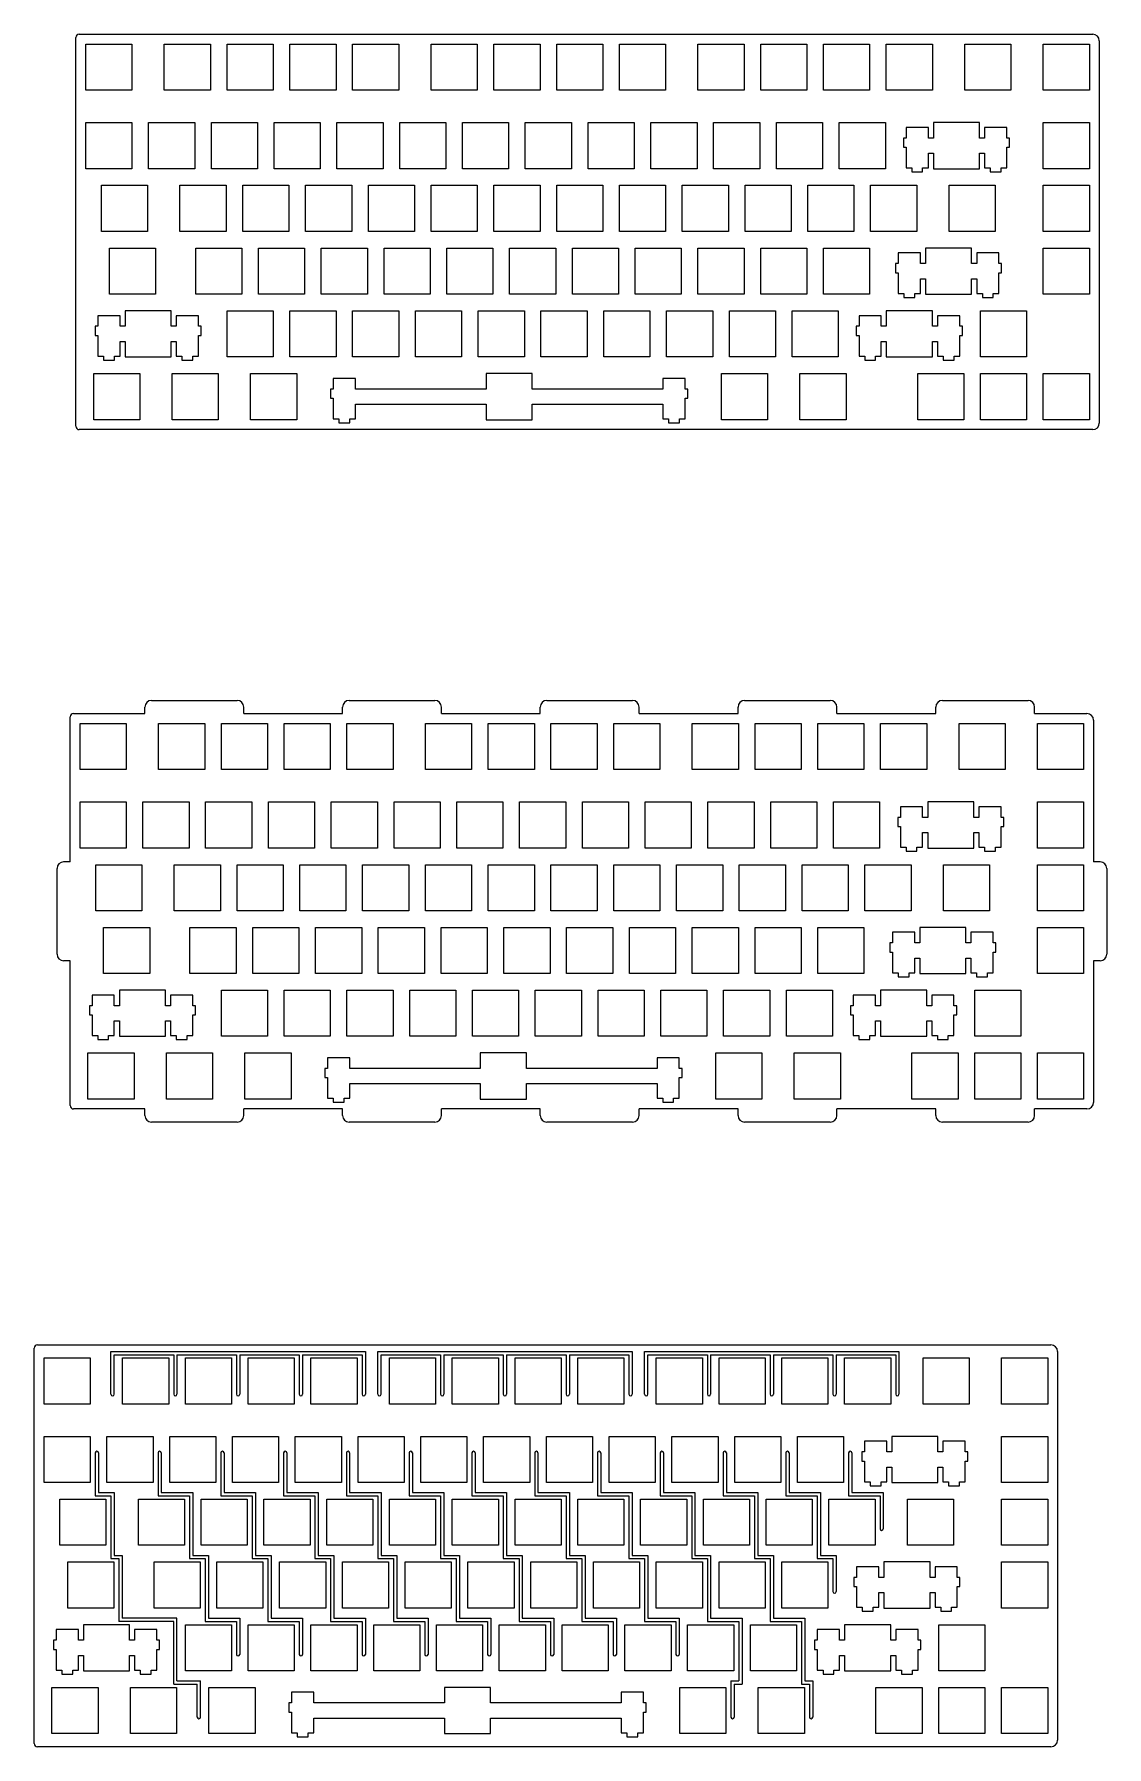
# Model space of a CAD drawing. Extents: x -11 to 315, y -411 to 109.
import ezdxf

# ---------------------------------------------------------------- set-up
doc = ezdxf.new("R2010")
doc.units = 0
doc.header["$MEASUREMENT"] = 0

msp = doc.modelspace()

# ---------------------------------------------------------------- linework, layer by layer
at = {"color": 0}
for p, q in [((1.96, -10.4), (1.96, 107.61)), ((2.96, 108.61), (310.47, 108.61)), ((4.96, 105.61), (18.96, 105.61)), ((4.96, 91.61), (4.96, 105.61)), ((18.96, 105.61), (18.96, 91.61)), ((28.77, 105.61), (42.77, 105.61)), ((28.77, 91.61), (28.77, 105.61)), ((42.77, 105.61), (42.77, 91.61)), ((47.82, 105.61), (61.82, 105.61)), ((47.82, 91.61), (47.82, 105.61)), ((61.82, 105.61), (61.82, 91.61)), ((66.87, 105.61), (80.87, 105.61)), ((66.87, 91.61), (66.87, 105.61)), ((80.87, 105.61), (80.87, 91.61)), ((85.92, 105.61), (99.92, 105.61)), ((85.92, 91.61), (85.92, 105.61)), ((99.92, 105.61), (99.92, 91.61)), ((109.73, 105.61), (123.73, 105.61)), ((109.73, 91.61), (109.73, 105.61)), ((123.73, 105.61), (123.73, 91.61)), ((128.78, 105.61), (142.78, 105.61)), ((128.78, 91.61), (128.78, 105.61)), ((142.78, 105.61), (142.78, 91.61)), ((147.83, 105.61), (161.83, 105.61)), ((147.83, 91.61), (147.83, 105.61)), ((161.83, 105.61), (161.83, 91.61)), ((166.88, 105.61), (180.88, 105.61)), ((166.88, 91.61), (166.88, 105.61)), ((180.88, 105.61), (180.88, 91.61)), ((190.7, 105.61), (204.7, 105.61)), ((190.7, 91.61), (190.7, 105.61)), ((204.7, 105.61), (204.7, 91.61)), ((209.75, 105.61), (223.75, 105.61)), ((209.75, 91.61), (209.75, 105.61)), ((223.75, 105.61), (223.75, 91.61)), ((228.8, 105.61), (242.8, 105.61)), ((228.8, 91.61), (228.8, 105.61)), ((242.8, 105.61), (242.8, 91.61)), ((247.85, 105.61), (261.85, 105.61)), ((247.85, 91.61), (247.85, 105.61)), ((261.85, 105.61), (261.85, 91.61)), ((271.66, 105.61), (285.66, 105.61)), ((271.66, 91.61), (271.66, 105.61)), ((285.66, 105.61), (285.66, 91.61)), ((295.47, 105.61), (309.47, 105.61)), ((295.47, 91.61), (295.47, 105.61)), ((309.47, 105.61), (309.47, 91.61)), ((312.47, 106.61), (312.47, -9.4)), ((18.96, 91.61), (4.96, 91.61)), ((42.77, 91.61), (28.77, 91.61)), ((61.82, 91.61), (47.82, 91.61)), ((80.87, 91.61), (66.87, 91.61)), ((99.92, 91.61), (85.92, 91.61)), ((123.73, 91.61), (109.73, 91.61)), ((142.78, 91.61), (128.78, 91.61)), ((161.83, 91.61), (147.83, 91.61)), ((180.88, 91.61), (166.88, 91.61)), ((204.7, 91.61), (190.7, 91.61)), ((223.75, 91.61), (209.75, 91.61)), ((242.8, 91.61), (228.8, 91.61)), ((261.85, 91.61), (247.85, 91.61)), ((285.66, 91.61), (271.66, 91.61)), ((309.47, 91.61), (295.47, 91.61)), ((4.96, 81.8), (18.96, 81.8)), ((4.96, 67.8), (4.96, 81.8)), ((18.96, 81.8), (18.96, 67.8)), ((24.01, 81.8), (38.01, 81.8)), ((24.01, 67.8), (24.01, 81.8)), ((38.01, 81.8), (38.01, 67.8)), ((43.06, 81.8), (57.06, 81.8)), ((43.06, 67.8), (43.06, 81.8)), ((57.06, 81.8), (57.06, 67.8)), ((62.11, 81.8), (76.11, 81.8)), ((62.11, 67.8), (62.11, 81.8)), ((76.11, 81.8), (76.11, 67.8)), ((81.16, 81.8), (95.16, 81.8)), ((81.16, 67.8), (81.16, 81.8)), ((95.16, 81.8), (95.16, 67.8)), ((100.21, 81.8), (114.21, 81.8)), ((100.21, 67.8), (100.21, 81.8)), ((114.21, 81.8), (114.21, 67.8)), ((119.26, 81.8), (133.26, 81.8)), ((119.26, 67.8), (119.26, 81.8)), ((133.26, 81.8), (133.26, 67.8)), ((138.31, 81.8), (152.31, 81.8)), ((138.31, 67.8), (138.31, 81.8)), ((152.31, 81.8), (152.31, 67.8)), ((157.36, 81.8), (171.36, 81.8)), ((157.36, 67.8), (157.36, 81.8)), ((171.36, 81.8), (171.36, 67.8)), ((176.41, 81.8), (190.41, 81.8)), ((176.41, 67.8), (176.41, 81.8)), ((190.41, 81.8), (190.41, 67.8)), ((195.46, 81.8), (209.46, 81.8)), ((195.46, 67.8), (195.46, 81.8)), ((209.46, 81.8), (209.46, 67.8)), ((214.51, 81.8), (228.51, 81.8)), ((214.51, 67.8), (214.51, 81.8)), ((228.51, 81.8), (228.51, 67.8)), ((233.56, 81.8), (247.56, 81.8)), ((233.56, 67.8), (233.56, 81.8)), ((247.56, 81.8), (247.56, 67.8)), ((260.61, 80.33), (253.86, 80.33)), ((253.86, 80.33), (253.86, 77.1)), ((260.61, 77.1), (260.61, 80.33)), ((262.13, 81.8), (262.13, 77.1)), ((276.13, 81.8), (262.13, 81.8)), ((276.13, 77.1), (276.13, 81.8)), ((284.41, 80.33), (277.66, 80.33)), ((277.66, 80.33), (277.66, 77.1)), ((284.41, 77.1), (284.41, 80.33)), ((295.47, 81.8), (309.47, 81.8)), ((295.47, 67.8), (295.47, 81.8)), ((309.47, 81.8), (309.47, 67.8)), ((253.86, 77.1), (253.03, 77.1)), ((253.03, 77.1), (253.03, 74.3)), ((253.03, 74.3), (253.86, 74.3)), ((253.86, 74.3), (253.86, 68.03)), ((262.13, 77.1), (260.61, 77.1)), ((277.66, 77.1), (276.13, 77.1)), ((285.23, 77.1), (284.41, 77.1)), ((284.41, 68.03), (284.41, 74.3)), ((284.41, 74.3), (285.23, 74.3)), ((285.23, 74.3), (285.23, 77.1)), ((18.96, 67.8), (4.96, 67.8)), ((38.01, 67.8), (24.01, 67.8)), ((57.06, 67.8), (43.06, 67.8)), ((76.11, 67.8), (62.11, 67.8)), ((95.16, 67.8), (81.16, 67.8)), ((114.21, 67.8), (100.21, 67.8)), ((133.26, 67.8), (119.26, 67.8)), ((152.31, 67.8), (138.31, 67.8)), ((171.36, 67.8), (157.36, 67.8)), ((190.41, 67.8), (176.41, 67.8)), ((209.46, 67.8), (195.46, 67.8)), ((228.51, 67.8), (214.51, 67.8)), ((247.56, 67.8), (233.56, 67.8)), ((253.86, 68.03), (255.58, 68.03)), ((255.58, 68.03), (255.58, 66.83)), ((258.88, 66.83), (258.88, 68.03)), ((258.88, 68.03), (260.61, 68.03)), ((260.61, 68.03), (260.61, 72.5)), ((260.61, 72.5), (262.13, 72.5)), ((262.13, 72.5), (262.13, 67.8)), ((262.13, 67.8), (276.13, 67.8)), ((276.13, 67.8), (276.13, 72.5)), ((276.13, 72.5), (277.66, 72.5)), ((277.66, 72.5), (277.66, 68.03)), ((277.66, 68.03), (279.38, 68.03)), ((279.38, 68.03), (279.38, 66.83)), ((282.68, 66.83), (282.68, 68.03)), ((282.68, 68.03), (284.41, 68.03)), ((309.47, 67.8), (295.47, 67.8)), ((9.72, 62.75), (23.72, 62.75)), ((9.72, 48.75), (9.72, 62.75)), ((23.72, 62.75), (23.72, 48.75)), ((33.53, 62.75), (47.53, 62.75)), ((33.53, 48.75), (33.53, 62.75)), ((47.53, 62.75), (47.53, 48.75)), ((52.58, 62.75), (66.58, 62.75)), ((52.58, 48.75), (52.58, 62.75)), ((66.58, 62.75), (66.58, 48.75)), ((71.63, 62.75), (85.63, 62.75)), ((71.63, 48.75), (71.63, 62.75)), ((85.63, 62.75), (85.63, 48.75)), ((90.68, 62.75), (104.68, 62.75)), ((90.68, 48.75), (90.68, 62.75)), ((104.68, 62.75), (104.68, 48.75)), ((109.73, 62.75), (123.73, 62.75)), ((109.73, 48.75), (109.73, 62.75)), ((123.73, 62.75), (123.73, 48.75)), ((128.78, 62.75), (142.78, 62.75)), ((128.78, 48.75), (128.78, 62.75)), ((142.78, 62.75), (142.78, 48.75)), ((147.83, 62.75), (161.83, 62.75)), ((147.83, 48.75), (147.83, 62.75)), ((161.83, 62.75), (161.83, 48.75)), ((166.88, 62.75), (180.88, 62.75)), ((166.88, 48.75), (166.88, 62.75)), ((180.88, 62.75), (180.88, 48.75)), ((185.93, 62.75), (199.93, 62.75)), ((185.93, 48.75), (185.93, 62.75)), ((199.93, 62.75), (199.93, 48.75)), ((204.98, 62.75), (218.98, 62.75)), ((204.98, 48.75), (204.98, 62.75)), ((218.98, 62.75), (218.98, 48.75)), ((224.03, 62.75), (238.03, 62.75)), ((224.03, 48.75), (224.03, 62.75)), ((238.03, 62.75), (238.03, 48.75)), ((243.08, 62.75), (257.08, 62.75)), ((243.08, 48.75), (243.08, 62.75)), ((255.58, 66.83), (258.88, 66.83)), ((257.08, 62.75), (257.08, 48.75)), ((266.9, 62.75), (280.9, 62.75)), ((266.9, 48.75), (266.9, 62.75)), ((279.38, 66.83), (282.68, 66.83)), ((280.9, 62.75), (280.9, 48.75)), ((295.47, 62.75), (309.47, 62.75)), ((295.47, 48.75), (295.47, 62.75)), ((309.47, 62.75), (309.47, 48.75)), ((23.72, 48.75), (9.72, 48.75)), ((47.53, 48.75), (33.53, 48.75)), ((66.58, 48.75), (52.58, 48.75)), ((85.63, 48.75), (71.63, 48.75)), ((104.68, 48.75), (90.68, 48.75)), ((123.73, 48.75), (109.73, 48.75)), ((142.78, 48.75), (128.78, 48.75)), ((161.83, 48.75), (147.83, 48.75)), ((180.88, 48.75), (166.88, 48.75)), ((199.93, 48.75), (185.93, 48.75)), ((218.98, 48.75), (204.98, 48.75)), ((238.03, 48.75), (224.03, 48.75)), ((257.08, 48.75), (243.08, 48.75)), ((280.9, 48.75), (266.9, 48.75)), ((309.47, 48.75), (295.47, 48.75)), ((12.1, 43.7), (26.1, 43.7)), ((12.1, 29.7), (12.1, 43.7)), ((26.1, 43.7), (26.1, 29.7)), ((38.3, 43.7), (52.29, 43.7)), ((38.3, 29.7), (38.3, 43.7)), ((52.29, 43.7), (52.29, 29.7)), ((57.35, 43.7), (71.34, 43.7)), ((57.35, 29.7), (57.35, 43.7)), ((71.34, 43.7), (71.34, 29.7)), ((76.4, 43.7), (90.39, 43.7)), ((76.4, 29.7), (76.4, 43.7)), ((90.39, 43.7), (90.39, 29.7)), ((95.45, 43.7), (109.45, 43.7)), ((95.45, 29.7), (95.45, 43.7)), ((109.45, 43.7), (109.45, 29.7)), ((114.5, 43.7), (128.5, 43.7)), ((114.5, 29.7), (114.5, 43.7)), ((128.5, 43.7), (128.5, 29.7)), ((133.55, 43.7), (147.55, 43.7)), ((133.55, 29.7), (133.55, 43.7)), ((147.55, 43.7), (147.55, 29.7)), ((152.6, 43.7), (166.6, 43.7)), ((152.6, 29.7), (152.6, 43.7)), ((166.6, 43.7), (166.6, 29.7)), ((171.65, 43.7), (185.65, 43.7)), ((171.65, 29.7), (171.65, 43.7)), ((185.65, 43.7), (185.65, 29.7)), ((190.7, 43.7), (204.7, 43.7)), ((190.7, 29.7), (190.7, 43.7)), ((204.7, 43.7), (204.7, 29.7)), ((209.75, 43.7), (223.75, 43.7)), ((209.75, 29.7), (209.75, 43.7)), ((223.75, 43.7), (223.75, 29.7)), ((228.8, 43.7), (242.8, 43.7)), ((228.8, 29.7), (228.8, 43.7)), ((242.8, 43.7), (242.8, 29.7)), ((258.23, 42.23), (251.48, 42.23)), ((251.48, 42.23), (251.48, 39)), ((258.23, 39), (258.23, 42.23)), ((259.75, 43.7), (259.75, 39)), ((273.75, 43.7), (259.75, 43.7)), ((273.75, 39), (273.75, 43.7)), ((282.03, 42.23), (275.28, 42.23)), ((275.28, 42.23), (275.28, 39)), ((282.03, 39), (282.03, 42.23)), ((295.47, 43.7), (309.47, 43.7)), ((295.47, 29.7), (295.47, 43.7)), ((309.47, 43.7), (309.47, 29.7)), ((251.48, 39), (250.65, 39)), ((250.65, 39), (250.65, 36.2)), ((259.75, 39), (258.23, 39)), ((275.28, 39), (273.75, 39)), ((282.85, 39), (282.03, 39)), ((282.85, 36.2), (282.85, 39)), ((250.65, 36.2), (251.48, 36.2)), ((251.48, 36.2), (251.48, 29.93)), ((258.23, 29.93), (258.23, 34.4)), ((258.23, 34.4), (259.75, 34.4)), ((259.75, 34.4), (259.75, 29.7)), ((273.75, 29.7), (273.75, 34.4)), ((273.75, 34.4), (275.28, 34.4)), ((275.28, 34.4), (275.28, 29.93)), ((282.03, 29.93), (282.03, 36.2)), ((282.03, 36.2), (282.85, 36.2)), ((26.1, 29.7), (12.1, 29.7)), ((52.29, 29.7), (38.3, 29.7)), ((71.34, 29.7), (57.35, 29.7)), ((90.39, 29.7), (76.4, 29.7)), ((109.45, 29.7), (95.45, 29.7)), ((128.5, 29.7), (114.5, 29.7)), ((147.55, 29.7), (133.55, 29.7)), ((166.6, 29.7), (152.6, 29.7)), ((185.65, 29.7), (171.65, 29.7)), ((204.7, 29.7), (190.7, 29.7)), ((223.75, 29.7), (209.75, 29.7)), ((242.8, 29.7), (228.8, 29.7)), ((251.48, 29.93), (253.2, 29.93)), ((253.2, 29.93), (253.2, 28.73)), ((253.2, 28.73), (256.5, 28.73)), ((256.5, 28.73), (256.5, 29.93)), ((256.5, 29.93), (258.23, 29.93)), ((259.75, 29.7), (273.75, 29.7)), ((275.28, 29.93), (277, 29.93)), ((277, 29.93), (277, 28.73)), ((277, 28.73), (280.3, 28.73)), ((280.3, 28.73), (280.3, 29.93)), ((280.3, 29.93), (282.03, 29.93)), ((309.47, 29.7), (295.47, 29.7)), ((15.34, 23.18), (8.59, 23.18)), ((8.59, 23.18), (8.59, 19.95)), ((15.34, 19.95), (15.34, 23.18)), ((16.86, 24.65), (16.86, 19.95)), ((30.86, 24.65), (16.86, 24.65)), ((30.86, 19.95), (30.86, 24.65)), ((39.14, 23.18), (32.39, 23.18)), ((32.39, 23.18), (32.39, 19.95)), ((39.14, 19.95), (39.14, 23.18)), ((47.82, 24.65), (61.82, 24.65)), ((47.82, 10.65), (47.82, 24.65)), ((61.82, 24.65), (61.82, 10.65)), ((66.87, 24.65), (80.87, 24.65)), ((66.87, 10.65), (66.87, 24.65)), ((80.87, 24.65), (80.87, 10.65)), ((85.92, 24.65), (99.92, 24.65)), ((85.92, 10.65), (85.92, 24.65)), ((99.92, 24.65), (99.92, 10.65)), ((104.97, 24.65), (118.97, 24.65)), ((104.97, 10.65), (104.97, 24.65)), ((118.97, 24.65), (118.97, 10.65)), ((124.02, 24.65), (138.02, 24.65)), ((124.02, 10.65), (124.02, 24.65)), ((138.02, 24.65), (138.02, 10.65)), ((143.07, 24.65), (157.07, 24.65)), ((143.07, 10.65), (143.07, 24.65)), ((157.07, 24.65), (157.07, 10.65)), ((162.12, 24.65), (176.12, 24.65)), ((162.12, 10.65), (162.12, 24.65)), ((176.12, 24.65), (176.12, 10.65)), ((181.17, 24.65), (195.17, 24.65)), ((181.17, 10.65), (181.17, 24.65)), ((195.17, 24.65), (195.17, 10.65)), ((200.22, 24.65), (214.22, 24.65)), ((200.22, 10.65), (200.22, 24.65)), ((214.22, 24.65), (214.22, 10.65)), ((219.27, 24.65), (233.27, 24.65)), ((219.27, 10.65), (219.27, 24.65)), ((233.27, 24.65), (233.27, 10.65)), ((246.32, 23.18), (239.57, 23.18)), ((239.57, 23.18), (239.57, 19.95)), ((246.32, 19.95), (246.32, 23.18)), ((247.85, 24.65), (247.85, 19.95)), ((261.85, 24.65), (247.85, 24.65)), ((261.85, 19.95), (261.85, 24.65)), ((270.12, 23.18), (263.37, 23.18)), ((263.37, 23.18), (263.37, 19.95)), ((270.12, 19.95), (270.12, 23.18)), ((276.42, 24.65), (290.42, 24.65)), ((276.42, 10.65), (276.42, 24.65)), ((290.42, 24.65), (290.42, 10.65)), ((8.59, 19.95), (7.76, 19.95)), ((7.76, 19.95), (7.76, 17.15)), ((7.76, 17.15), (8.59, 17.15)), ((8.59, 17.15), (8.59, 10.88)), ((16.86, 19.95), (15.34, 19.95)), ((32.39, 19.95), (30.86, 19.95)), ((39.96, 19.95), (39.14, 19.95)), ((39.14, 10.88), (39.14, 17.15)), ((39.14, 17.15), (39.96, 17.15)), ((39.96, 17.15), (39.96, 19.95)), ((239.57, 19.95), (238.75, 19.95)), ((238.75, 19.95), (238.75, 17.15)), ((238.75, 17.15), (239.57, 17.15)), ((239.57, 17.15), (239.57, 10.88)), ((247.85, 19.95), (246.32, 19.95)), ((263.37, 19.95), (261.85, 19.95)), ((270.94, 19.95), (270.12, 19.95)), ((270.12, 10.88), (270.12, 17.15)), ((270.12, 17.15), (270.94, 17.15)), ((270.94, 17.15), (270.94, 19.95)), ((8.59, 10.88), (10.31, 10.88)), ((10.31, 10.88), (10.31, 9.68)), ((13.61, 9.68), (13.61, 10.88)), ((13.61, 10.88), (15.34, 10.88)), ((15.34, 10.88), (15.34, 15.35)), ((15.34, 15.35), (16.86, 15.35)), ((16.86, 15.35), (16.86, 10.65)), ((16.86, 10.65), (30.86, 10.65)), ((30.86, 10.65), (30.86, 15.35)), ((30.86, 15.35), (32.39, 15.35)), ((32.39, 15.35), (32.39, 10.88)), ((32.39, 10.88), (34.11, 10.88)), ((34.11, 10.88), (34.11, 9.68)), ((37.41, 9.68), (37.41, 10.88)), ((37.41, 10.88), (39.14, 10.88)), ((61.82, 10.65), (47.82, 10.65)), ((80.87, 10.65), (66.87, 10.65)), ((99.92, 10.65), (85.92, 10.65)), ((118.97, 10.65), (104.97, 10.65)), ((138.02, 10.65), (124.02, 10.65)), ((157.07, 10.65), (143.07, 10.65)), ((176.12, 10.65), (162.12, 10.65)), ((195.17, 10.65), (181.17, 10.65)), ((214.22, 10.65), (200.22, 10.65)), ((233.27, 10.65), (219.27, 10.65)), ((239.57, 10.88), (241.29, 10.88)), ((241.29, 10.88), (241.29, 9.68)), ((244.59, 9.68), (244.59, 10.88)), ((244.59, 10.88), (246.32, 10.88)), ((246.32, 10.88), (246.32, 15.35)), ((246.32, 15.35), (247.85, 15.35)), ((247.85, 15.35), (247.85, 10.65)), ((247.85, 10.65), (261.85, 10.65)), ((261.85, 10.65), (261.85, 15.35)), ((261.85, 15.35), (263.37, 15.35)), ((263.37, 15.35), (263.37, 10.88)), ((263.37, 10.88), (265.09, 10.88)), ((265.09, 10.88), (265.09, 9.68)), ((268.4, 9.68), (268.4, 10.88)), ((268.4, 10.88), (270.12, 10.88)), ((290.42, 10.65), (276.42, 10.65)), ((7.34, 5.6), (21.34, 5.6)), ((7.34, -8.4), (7.34, 5.6)), ((10.31, 9.68), (13.61, 9.68)), ((21.34, 5.6), (21.34, -8.4)), ((31.15, 5.6), (45.15, 5.6)), ((31.15, -8.4), (31.15, 5.6)), ((34.11, 9.68), (37.41, 9.68)), ((45.15, 5.6), (45.15, -8.4)), ((54.96, 5.6), (68.96, 5.6)), ((54.96, -8.4), (54.96, 5.6)), ((68.96, 5.6), (68.96, -8.4)), ((126.4, 5.6), (126.4, 0.9)), ((140.4, 5.6), (126.4, 5.6)), ((140.4, 0.9), (140.4, 5.6)), ((197.84, 5.6), (211.84, 5.6)), ((197.84, -8.4), (197.84, 5.6)), ((211.84, 5.6), (211.84, -8.4)), ((221.65, 5.6), (235.65, 5.6)), ((221.65, -8.4), (221.65, 5.6)), ((235.65, 5.6), (235.65, -8.4)), ((241.29, 9.68), (244.59, 9.68)), ((257.37, 5.6), (271.37, 5.6)), ((257.37, -8.4), (257.37, 5.6)), ((265.09, 9.68), (268.4, 9.68)), ((271.37, 5.6), (271.37, -8.4)), ((276.42, 5.6), (290.42, 5.6)), ((276.42, -8.4), (276.42, 5.6)), ((290.42, 5.6), (290.42, -8.4)), ((295.47, 5.6), (309.47, 5.6)), ((295.47, -8.4), (295.47, 5.6)), ((309.47, 5.6), (309.47, -8.4)), ((80.03, 0.9), (79.2, 0.9)), ((79.2, 0.9), (79.2, -1.9)), ((86.78, 4.13), (80.03, 4.13)), ((80.03, 4.13), (80.03, 0.9)), ((86.78, 0.9), (86.78, 4.13)), ((126.4, 0.9), (86.78, 0.9)), ((180.03, 0.9), (140.4, 0.9)), ((186.78, 4.13), (180.03, 4.13)), ((180.03, 4.13), (180.03, 0.9)), ((186.78, 0.9), (186.78, 4.13)), ((187.6, 0.9), (186.78, 0.9)), ((187.6, -1.9), (187.6, 0.9)), ((79.2, -1.9), (80.03, -1.9)), ((80.03, -1.9), (80.03, -8.17)), ((86.78, -8.17), (86.78, -3.7)), ((86.78, -3.7), (126.4, -3.7)), ((126.4, -3.7), (126.4, -8.4)), ((140.4, -8.4), (140.4, -3.7)), ((140.4, -3.7), (180.03, -3.7)), ((180.03, -3.7), (180.03, -8.17)), ((186.78, -8.17), (186.78, -1.9)), ((186.78, -1.9), (187.6, -1.9)), ((21.34, -8.4), (7.34, -8.4)), ((45.15, -8.4), (31.15, -8.4)), ((68.96, -8.4), (54.96, -8.4)), ((80.03, -8.17), (81.75, -8.17)), ((81.75, -8.17), (81.75, -9.37)), ((81.75, -9.37), (85.05, -9.37)), ((85.05, -9.37), (85.05, -8.17)), ((85.05, -8.17), (86.78, -8.17)), ((126.4, -8.4), (140.4, -8.4)), ((180.03, -8.17), (181.75, -8.17)), ((181.75, -8.17), (181.75, -9.37)), ((181.75, -9.37), (185.05, -9.37)), ((185.05, -9.37), (185.05, -8.17)), ((185.05, -8.17), (186.78, -8.17)), ((211.84, -8.4), (197.84, -8.4)), ((235.65, -8.4), (221.65, -8.4)), ((271.37, -8.4), (257.37, -8.4)), ((290.42, -8.4), (276.42, -8.4)), ((309.47, -8.4), (295.47, -8.4)), ((310.47, -11.4), (2.96, -11.4)), ((0.22, -142.62), (0.22, -98.61)), ((1.22, -97.61), (22.86, -97.61)), ((24.86, -93.61), (50.86, -93.61)), ((52.86, -97.61), (82.86, -97.61)), ((84.86, -93.61), (110.86, -93.61)), ((112.86, -97.61), (142.86, -97.61)), ((144.86, -93.61), (170.86, -93.61)), ((172.86, -97.61), (202.86, -97.61)), ((204.86, -93.61), (230.86, -93.61)), ((232.86, -97.61), (262.86, -97.61)), ((264.86, -93.61), (290.86, -93.61)), ((292.86, -97.61), (308.73, -97.61)), ((3.22, -100.61), (17.22, -100.61)), ((3.22, -114.61), (3.22, -100.61)), ((17.22, -100.61), (17.22, -114.61)), ((27.04, -100.61), (41.03, -100.61)), ((27.04, -114.61), (27.04, -100.61)), ((41.03, -100.61), (41.03, -114.61)), ((46.09, -100.61), (60.08, -100.61)), ((46.09, -114.61), (46.09, -100.61)), ((60.08, -100.61), (60.08, -114.61)), ((65.14, -100.61), (79.13, -100.61)), ((65.14, -114.61), (65.14, -100.61)), ((79.13, -100.61), (79.13, -114.61)), ((84.19, -100.61), (98.18, -100.61)), ((84.19, -114.61), (84.19, -100.61)), ((98.18, -100.61), (98.18, -114.61)), ((108, -100.61), (122, -100.61)), ((108, -114.61), (108, -100.61)), ((122, -100.61), (122, -114.61)), ((127.05, -100.61), (141.05, -100.61)), ((127.05, -114.61), (127.05, -100.61)), ((141.05, -100.61), (141.05, -114.61)), ((146.1, -100.61), (160.1, -100.61)), ((146.1, -114.61), (146.1, -100.61)), ((160.1, -100.61), (160.1, -114.61)), ((165.15, -100.61), (179.15, -100.61)), ((165.15, -114.61), (165.15, -100.61)), ((179.15, -100.61), (179.15, -114.61)), ((188.96, -100.61), (202.96, -100.61)), ((188.96, -114.61), (188.96, -100.61)), ((202.96, -100.61), (202.96, -114.61)), ((208.01, -100.61), (222.01, -100.61)), ((208.01, -114.61), (208.01, -100.61)), ((222.01, -100.61), (222.01, -114.61)), ((227.06, -100.61), (241.06, -100.61)), ((227.06, -114.61), (227.06, -100.61)), ((241.06, -100.61), (241.06, -114.61)), ((246.11, -100.61), (260.11, -100.61)), ((246.11, -114.61), (246.11, -100.61)), ((260.11, -100.61), (260.11, -114.61)), ((269.92, -100.61), (283.92, -100.61)), ((269.92, -114.61), (269.92, -100.61)), ((283.92, -100.61), (283.92, -114.61)), ((293.73, -100.61), (307.73, -100.61)), ((293.73, -114.61), (293.73, -100.61)), ((307.73, -100.61), (307.73, -114.61)), ((310.73, -99.61), (310.73, -142.62)), ((17.22, -114.61), (3.22, -114.61)), ((41.03, -114.61), (27.04, -114.61)), ((60.08, -114.61), (46.09, -114.61)), ((79.13, -114.61), (65.14, -114.61)), ((98.18, -114.61), (84.19, -114.61)), ((122, -114.61), (108, -114.61)), ((141.05, -114.61), (127.05, -114.61)), ((160.1, -114.61), (146.1, -114.61)), ((179.15, -114.61), (165.15, -114.61)), ((202.96, -114.61), (188.96, -114.61)), ((222.01, -114.61), (208.01, -114.61)), ((241.06, -114.61), (227.06, -114.61)), ((260.11, -114.61), (246.11, -114.61)), ((283.92, -114.61), (269.92, -114.61)), ((307.73, -114.61), (293.73, -114.61)), ((3.22, -124.42), (17.22, -124.42)), ((3.22, -138.42), (3.22, -124.42)), ((17.22, -124.42), (17.22, -138.42)), ((22.27, -124.42), (36.27, -124.42)), ((22.27, -138.42), (22.27, -124.42)), ((36.27, -124.42), (36.27, -138.42)), ((41.32, -124.42), (55.32, -124.42)), ((41.32, -138.42), (41.32, -124.42)), ((55.32, -124.42), (55.32, -138.42)), ((60.37, -124.42), (74.37, -124.42)), ((60.37, -138.42), (60.37, -124.42)), ((74.37, -124.42), (74.37, -138.42)), ((79.42, -124.42), (93.42, -124.42)), ((79.42, -138.42), (79.42, -124.42)), ((93.42, -124.42), (93.42, -138.42)), ((98.47, -124.42), (112.47, -124.42)), ((98.47, -138.42), (98.47, -124.42)), ((112.47, -124.42), (112.47, -138.42)), ((117.52, -124.42), (131.52, -124.42)), ((117.52, -138.42), (117.52, -124.42)), ((131.52, -124.42), (131.52, -138.42)), ((136.57, -124.42), (150.57, -124.42)), ((136.57, -138.42), (136.57, -124.42)), ((150.57, -124.42), (150.57, -138.42)), ((155.62, -124.42), (169.62, -124.42)), ((155.62, -138.42), (155.62, -124.42)), ((169.62, -124.42), (169.62, -138.42)), ((174.67, -124.42), (188.67, -124.42)), ((174.67, -138.42), (174.67, -124.42)), ((188.67, -124.42), (188.67, -138.42)), ((193.72, -124.42), (207.72, -124.42)), ((193.72, -138.42), (193.72, -124.42)), ((207.72, -124.42), (207.72, -138.42)), ((212.77, -124.42), (226.77, -124.42)), ((212.77, -138.42), (212.77, -124.42)), ((226.77, -124.42), (226.77, -138.42)), ((231.82, -124.42), (245.82, -124.42)), ((231.82, -138.42), (231.82, -124.42)), ((245.82, -124.42), (245.82, -138.42)), ((260.4, -124.42), (260.4, -129.12)), ((274.4, -124.42), (260.4, -124.42)), ((274.4, -129.12), (274.4, -124.42)), ((293.73, -124.42), (307.73, -124.42)), ((293.73, -138.42), (293.73, -124.42)), ((307.73, -124.42), (307.73, -138.42)), ((252.12, -129.12), (251.3, -129.12)), ((251.3, -129.12), (251.3, -131.92)), ((258.87, -125.89), (252.12, -125.89)), ((252.12, -125.89), (252.12, -129.12)), ((258.87, -129.12), (258.87, -125.89)), ((260.4, -129.12), (258.87, -129.12)), ((275.92, -129.12), (274.4, -129.12)), ((282.67, -125.89), (275.92, -125.89)), ((275.92, -125.89), (275.92, -129.12)), ((282.67, -129.12), (282.67, -125.89)), ((283.5, -129.12), (282.67, -129.12)), ((283.5, -131.92), (283.5, -129.12)), ((251.3, -131.92), (252.12, -131.92)), ((252.12, -131.92), (252.12, -138.19)), ((258.87, -138.19), (258.87, -133.72)), ((258.87, -133.72), (260.4, -133.72)), ((260.4, -133.72), (260.4, -138.42)), ((274.4, -138.42), (274.4, -133.72)), ((274.4, -133.72), (275.92, -133.72)), ((275.92, -133.72), (275.92, -138.19)), ((282.67, -138.19), (282.67, -131.92)), ((282.67, -131.92), (283.5, -131.92)), ((17.22, -138.42), (3.22, -138.42)), ((36.27, -138.42), (22.27, -138.42)), ((55.32, -138.42), (41.32, -138.42)), ((74.37, -138.42), (60.37, -138.42)), ((93.42, -138.42), (79.42, -138.42)), ((112.47, -138.42), (98.47, -138.42)), ((131.52, -138.42), (117.52, -138.42)), ((150.57, -138.42), (136.57, -138.42)), ((169.62, -138.42), (155.62, -138.42)), ((188.67, -138.42), (174.67, -138.42)), ((207.72, -138.42), (193.72, -138.42)), ((226.77, -138.42), (212.77, -138.42)), ((245.82, -138.42), (231.82, -138.42)), ((252.12, -138.19), (253.85, -138.19)), ((253.85, -138.19), (253.85, -139.39)), ((253.85, -139.39), (257.15, -139.39)), ((257.15, -139.39), (257.15, -138.19)), ((257.15, -138.19), (258.87, -138.19)), ((260.4, -138.42), (274.4, -138.42)), ((275.92, -138.19), (277.65, -138.19)), ((277.65, -138.19), (277.65, -139.39)), ((277.65, -139.39), (280.95, -139.39)), ((280.95, -139.39), (280.95, -138.19)), ((280.95, -138.19), (282.67, -138.19)), ((307.73, -138.42), (293.73, -138.42)), ((-3.78, -170.62), (-3.78, -144.62)), ((7.99, -143.47), (21.98, -143.47)), ((7.99, -157.47), (7.99, -143.47)), ((21.98, -143.47), (21.98, -157.47)), ((31.8, -143.47), (45.8, -143.47)), ((31.8, -157.47), (31.8, -143.47)), ((45.8, -143.47), (45.8, -157.47)), ((50.85, -143.47), (64.85, -143.47)), ((50.85, -157.47), (50.85, -143.47)), ((64.85, -143.47), (64.85, -157.47)), ((69.9, -143.47), (83.9, -143.47)), ((69.9, -157.47), (69.9, -143.47)), ((83.9, -143.47), (83.9, -157.47)), ((88.95, -143.47), (102.95, -143.47)), ((88.95, -157.47), (88.95, -143.47)), ((102.95, -143.47), (102.95, -157.47)), ((108, -143.47), (122, -143.47)), ((108, -157.47), (108, -143.47)), ((122, -143.47), (122, -157.47)), ((127.05, -143.47), (141.05, -143.47)), ((127.05, -157.47), (127.05, -143.47)), ((141.05, -143.47), (141.05, -157.47)), ((146.1, -143.47), (160.1, -143.47)), ((146.1, -157.47), (146.1, -143.47)), ((160.1, -143.47), (160.1, -157.47)), ((165.15, -143.47), (179.15, -143.47)), ((165.15, -157.47), (165.15, -143.47)), ((179.15, -143.47), (179.15, -157.47)), ((184.2, -143.47), (198.2, -143.47)), ((184.2, -157.47), (184.2, -143.47)), ((198.2, -143.47), (198.2, -157.47)), ((203.25, -143.47), (217.25, -143.47)), ((203.25, -157.47), (203.25, -143.47)), ((217.25, -143.47), (217.25, -157.47)), ((222.3, -143.47), (236.3, -143.47)), ((222.3, -157.47), (222.3, -143.47)), ((236.3, -143.47), (236.3, -157.47)), ((241.35, -143.47), (255.35, -143.47)), ((241.35, -157.47), (241.35, -143.47)), ((255.35, -143.47), (255.35, -157.47)), ((265.16, -143.47), (279.16, -143.47)), ((265.16, -157.47), (265.16, -143.47)), ((279.16, -143.47), (279.16, -157.47)), ((293.73, -143.47), (307.73, -143.47)), ((293.73, -157.47), (293.73, -143.47)), ((307.73, -143.47), (307.73, -157.47)), ((314.73, -144.62), (314.73, -170.62)), ((21.98, -157.47), (7.99, -157.47)), ((45.8, -157.47), (31.8, -157.47)), ((64.85, -157.47), (50.85, -157.47)), ((83.9, -157.47), (69.9, -157.47)), ((102.95, -157.47), (88.95, -157.47)), ((122, -157.47), (108, -157.47)), ((141.05, -157.47), (127.05, -157.47)), ((160.1, -157.47), (146.1, -157.47)), ((179.15, -157.47), (165.15, -157.47)), ((198.2, -157.47), (184.2, -157.47)), ((217.25, -157.47), (203.25, -157.47)), ((236.3, -157.47), (222.3, -157.47)), ((255.35, -157.47), (241.35, -157.47)), ((279.16, -157.47), (265.16, -157.47)), ((307.73, -157.47), (293.73, -157.47)), ((10.36, -162.52), (24.37, -162.52)), ((10.36, -176.52), (10.36, -162.52)), ((24.37, -162.52), (24.37, -176.52)), ((36.56, -162.52), (50.56, -162.52)), ((36.56, -176.52), (36.56, -162.52)), ((50.56, -162.52), (50.56, -176.52)), ((55.61, -162.52), (69.61, -162.52)), ((55.61, -176.52), (55.61, -162.52)), ((69.61, -162.52), (69.61, -176.52)), ((74.66, -162.52), (88.66, -162.52)), ((74.66, -176.52), (74.66, -162.52)), ((88.66, -162.52), (88.66, -176.52)), ((93.71, -162.52), (107.71, -162.52)), ((93.71, -176.52), (93.71, -162.52)), ((107.71, -162.52), (107.71, -176.52)), ((112.76, -162.52), (126.76, -162.52)), ((112.76, -176.52), (112.76, -162.52)), ((126.76, -162.52), (126.76, -176.52)), ((131.81, -162.52), (145.81, -162.52)), ((131.81, -176.52), (131.81, -162.52)), ((145.81, -162.52), (145.81, -176.52)), ((150.86, -162.52), (164.86, -162.52)), ((150.86, -176.52), (150.86, -162.52)), ((164.86, -162.52), (164.86, -176.52)), ((169.91, -162.52), (183.91, -162.52)), ((169.91, -176.52), (169.91, -162.52)), ((183.91, -162.52), (183.91, -176.52)), ((188.96, -162.52), (202.96, -162.52)), ((188.96, -176.52), (188.96, -162.52)), ((202.96, -162.52), (202.96, -176.52)), ((208.01, -162.52), (222.01, -162.52)), ((208.01, -176.52), (208.01, -162.52)), ((222.01, -162.52), (222.01, -176.52)), ((227.06, -162.52), (241.06, -162.52)), ((227.06, -176.52), (227.06, -162.52)), ((241.06, -162.52), (241.06, -176.52)), ((256.49, -163.99), (249.74, -163.99)), ((249.74, -163.99), (249.74, -167.22)), ((256.49, -167.22), (256.49, -163.99)), ((258.01, -162.52), (258.01, -167.22)), ((272.02, -162.52), (258.01, -162.52)), ((272.02, -167.22), (272.02, -162.52)), ((280.29, -163.99), (273.54, -163.99)), ((273.54, -163.99), (273.54, -167.22)), ((280.29, -167.22), (280.29, -163.99)), ((293.73, -162.52), (307.73, -162.52)), ((293.73, -176.52), (293.73, -162.52)), ((307.73, -162.52), (307.73, -176.52)), ((249.74, -167.22), (248.92, -167.22)), ((248.92, -167.22), (248.92, -170.02)), ((248.92, -170.02), (249.74, -170.02)), ((249.74, -170.02), (249.74, -176.29)), ((258.01, -167.22), (256.49, -167.22)), ((273.54, -167.22), (272.02, -167.22)), ((281.11, -167.22), (280.29, -167.22)), ((280.29, -176.29), (280.29, -170.02)), ((280.29, -170.02), (281.11, -170.02)), ((281.11, -170.02), (281.11, -167.22)), ((0.22, -216.62), (0.22, -172.62)), ((24.37, -176.52), (10.36, -176.52)), ((50.56, -176.52), (36.56, -176.52)), ((69.61, -176.52), (55.61, -176.52)), ((88.66, -176.52), (74.66, -176.52)), ((107.71, -176.52), (93.71, -176.52)), ((126.76, -176.52), (112.76, -176.52)), ((145.81, -176.52), (131.81, -176.52)), ((164.86, -176.52), (150.86, -176.52)), ((183.91, -176.52), (169.91, -176.52)), ((202.96, -176.52), (188.96, -176.52)), ((222.01, -176.52), (208.01, -176.52)), ((241.06, -176.52), (227.06, -176.52)), ((249.74, -176.29), (251.46, -176.29)), ((251.46, -176.29), (251.46, -177.49)), ((254.76, -177.49), (254.76, -176.29)), ((254.76, -176.29), (256.49, -176.29)), ((256.49, -176.29), (256.49, -171.82)), ((256.49, -171.82), (258.01, -171.82)), ((258.01, -171.82), (258.01, -176.52)), ((258.01, -176.52), (272.02, -176.52)), ((272.02, -176.52), (272.02, -171.82)), ((272.02, -171.82), (273.54, -171.82)), ((273.54, -171.82), (273.54, -176.29)), ((273.54, -176.29), (275.26, -176.29)), ((275.26, -176.29), (275.26, -177.49)), ((278.57, -177.49), (278.57, -176.29)), ((278.57, -176.29), (280.29, -176.29)), ((307.73, -176.52), (293.73, -176.52)), ((310.73, -172.62), (310.73, -215.62)), ((15.13, -181.57), (15.13, -186.27)), ((29.13, -181.57), (15.13, -181.57)), ((29.13, -186.27), (29.13, -181.57)), ((46.09, -181.57), (60.08, -181.57)), ((46.09, -195.57), (46.09, -181.57)), ((60.08, -181.57), (60.08, -195.57)), ((65.14, -181.57), (79.13, -181.57)), ((65.14, -195.57), (65.14, -181.57)), ((79.13, -181.57), (79.13, -195.57)), ((84.19, -181.57), (98.18, -181.57)), ((84.19, -195.57), (84.19, -181.57)), ((98.18, -181.57), (98.18, -195.57)), ((103.23, -181.57), (117.23, -181.57)), ((103.23, -195.57), (103.23, -181.57)), ((117.23, -181.57), (117.23, -195.57)), ((122.28, -181.57), (136.28, -181.57)), ((122.28, -195.57), (122.28, -181.57)), ((136.28, -181.57), (136.28, -195.57)), ((141.33, -181.57), (155.33, -181.57)), ((141.33, -195.57), (141.33, -181.57)), ((155.33, -181.57), (155.33, -195.57)), ((160.38, -181.57), (174.38, -181.57)), ((160.38, -195.57), (160.38, -181.57)), ((174.38, -181.57), (174.38, -195.57)), ((179.43, -181.57), (193.43, -181.57)), ((179.43, -195.57), (179.43, -181.57)), ((193.43, -181.57), (193.43, -195.57)), ((198.48, -181.57), (212.48, -181.57)), ((198.48, -195.57), (198.48, -181.57)), ((212.48, -181.57), (212.48, -195.57)), ((217.53, -181.57), (231.53, -181.57)), ((217.53, -195.57), (217.53, -181.57)), ((231.53, -181.57), (231.53, -195.57)), ((246.11, -181.57), (246.11, -186.27)), ((260.11, -181.57), (246.11, -181.57)), ((251.46, -177.49), (254.76, -177.49)), ((260.11, -186.27), (260.11, -181.57)), ((274.68, -181.57), (288.68, -181.57)), ((274.68, -195.57), (274.68, -181.57)), ((275.26, -177.49), (278.57, -177.49)), ((288.68, -181.57), (288.68, -195.57)), ((6.85, -186.27), (6.03, -186.27)), ((6.03, -186.27), (6.03, -189.07)), ((13.6, -183.04), (6.85, -183.04)), ((6.85, -183.04), (6.85, -186.27)), ((13.6, -186.27), (13.6, -183.04)), ((15.13, -186.27), (13.6, -186.27)), ((30.65, -186.27), (29.13, -186.27)), ((37.4, -183.04), (30.65, -183.04)), ((30.65, -183.04), (30.65, -186.27)), ((37.4, -186.27), (37.4, -183.04)), ((38.23, -186.27), (37.4, -186.27)), ((38.23, -189.07), (38.23, -186.27)), ((237.83, -186.27), (237.01, -186.27)), ((237.01, -186.27), (237.01, -189.07)), ((244.58, -183.04), (237.83, -183.04)), ((237.83, -183.04), (237.83, -186.27)), ((244.58, -186.27), (244.58, -183.04)), ((246.11, -186.27), (244.58, -186.27)), ((261.63, -186.27), (260.11, -186.27)), ((268.38, -183.04), (261.63, -183.04)), ((261.63, -183.04), (261.63, -186.27)), ((268.38, -186.27), (268.38, -183.04)), ((269.21, -186.27), (268.38, -186.27)), ((269.21, -189.07), (269.21, -186.27)), ((6.03, -189.07), (6.85, -189.07)), ((6.85, -189.07), (6.85, -195.34)), ((13.6, -195.34), (13.6, -190.87)), ((13.6, -190.87), (15.13, -190.87)), ((15.13, -190.87), (15.13, -195.57)), ((29.13, -195.57), (29.13, -190.87)), ((29.13, -190.87), (30.65, -190.87)), ((30.65, -190.87), (30.65, -195.34)), ((37.4, -195.34), (37.4, -189.07)), ((37.4, -189.07), (38.23, -189.07)), ((237.01, -189.07), (237.83, -189.07)), ((237.83, -189.07), (237.83, -195.34)), ((244.58, -195.34), (244.58, -190.87)), ((244.58, -190.87), (246.11, -190.87)), ((246.11, -190.87), (246.11, -195.57)), ((260.11, -195.57), (260.11, -190.87)), ((260.11, -190.87), (261.63, -190.87)), ((261.63, -190.87), (261.63, -195.34)), ((268.38, -195.34), (268.38, -189.07)), ((268.38, -189.07), (269.21, -189.07)), ((6.85, -195.34), (8.58, -195.34)), ((8.58, -195.34), (8.58, -196.54)), ((8.58, -196.54), (11.88, -196.54)), ((11.88, -196.54), (11.88, -195.34)), ((11.88, -195.34), (13.6, -195.34)), ((15.13, -195.57), (29.13, -195.57)), ((30.65, -195.34), (32.38, -195.34)), ((32.38, -195.34), (32.38, -196.54)), ((32.38, -196.54), (35.68, -196.54)), ((35.68, -196.54), (35.68, -195.34)), ((35.68, -195.34), (37.4, -195.34)), ((60.08, -195.57), (46.09, -195.57)), ((79.13, -195.57), (65.14, -195.57)), ((98.18, -195.57), (84.19, -195.57)), ((117.23, -195.57), (103.23, -195.57)), ((136.28, -195.57), (122.28, -195.57)), ((155.33, -195.57), (141.33, -195.57)), ((174.38, -195.57), (160.38, -195.57)), ((193.43, -195.57), (179.43, -195.57)), ((212.48, -195.57), (198.48, -195.57)), ((231.53, -195.57), (217.53, -195.57)), ((237.83, -195.34), (239.56, -195.34)), ((239.56, -195.34), (239.56, -196.54)), ((239.56, -196.54), (242.86, -196.54)), ((242.86, -196.54), (242.86, -195.34)), ((242.86, -195.34), (244.58, -195.34)), ((246.11, -195.57), (260.11, -195.57)), ((261.63, -195.34), (263.36, -195.34)), ((263.36, -195.34), (263.36, -196.54)), ((263.36, -196.54), (266.66, -196.54)), ((266.66, -196.54), (266.66, -195.34)), ((266.66, -195.34), (268.38, -195.34)), ((288.68, -195.57), (274.68, -195.57)), ((5.6, -200.62), (19.6, -200.62)), ((5.6, -214.62), (5.6, -200.62)), ((19.6, -200.62), (19.6, -214.62)), ((29.41, -200.62), (43.42, -200.62)), ((29.41, -214.62), (29.41, -200.62)), ((43.42, -200.62), (43.42, -214.62)), ((53.23, -200.62), (67.23, -200.62)), ((53.23, -214.62), (53.23, -200.62)), ((67.23, -200.62), (67.23, -214.62)), ((85.04, -202.09), (78.29, -202.09)), ((78.29, -202.09), (78.29, -205.32)), ((85.04, -205.32), (85.04, -202.09)), ((124.66, -200.62), (124.66, -205.32)), ((138.67, -200.62), (124.66, -200.62)), ((138.67, -205.32), (138.67, -200.62)), ((185.04, -202.09), (178.29, -202.09)), ((178.29, -202.09), (178.29, -205.32)), ((185.04, -205.32), (185.04, -202.09)), ((196.1, -200.62), (210.1, -200.62)), ((196.1, -214.62), (196.1, -200.62)), ((210.1, -200.62), (210.1, -214.62)), ((219.91, -200.62), (233.92, -200.62)), ((219.91, -214.62), (219.91, -200.62)), ((233.92, -200.62), (233.92, -214.62)), ((255.63, -200.62), (269.63, -200.62)), ((255.63, -214.62), (255.63, -200.62)), ((269.63, -200.62), (269.63, -214.62)), ((274.68, -200.62), (288.68, -200.62)), ((274.68, -214.62), (274.68, -200.62)), ((288.68, -200.62), (288.68, -214.62)), ((293.73, -200.62), (307.73, -200.62)), ((293.73, -214.62), (293.73, -200.62)), ((307.73, -200.62), (307.73, -214.62)), ((78.29, -205.32), (77.47, -205.32)), ((77.47, -205.32), (77.47, -208.12)), ((124.66, -205.32), (85.04, -205.32)), ((178.29, -205.32), (138.67, -205.32)), ((185.86, -205.32), (185.04, -205.32)), ((185.86, -208.12), (185.86, -205.32)), ((77.47, -208.12), (78.29, -208.12)), ((78.29, -208.12), (78.29, -214.39)), ((85.04, -214.39), (85.04, -209.92)), ((85.04, -209.92), (124.66, -209.92)), ((124.66, -209.92), (124.66, -214.62)), ((138.67, -214.62), (138.67, -209.92)), ((138.67, -209.92), (178.29, -209.92)), ((178.29, -209.92), (178.29, -214.39)), ((185.04, -214.39), (185.04, -208.12)), ((185.04, -208.12), (185.86, -208.12)), ((22.86, -217.62), (1.22, -217.62)), ((19.6, -214.62), (5.6, -214.62)), ((43.42, -214.62), (29.41, -214.62)), ((82.86, -217.62), (52.86, -217.62)), ((67.23, -214.62), (53.23, -214.62)), ((78.29, -214.39), (80.01, -214.39)), ((80.01, -214.39), (80.01, -215.59)), ((80.01, -215.59), (83.32, -215.59)), ((83.32, -215.59), (83.32, -214.39)), ((83.32, -214.39), (85.04, -214.39)), ((142.86, -217.62), (112.86, -217.62)), ((124.66, -214.62), (138.67, -214.62)), ((202.86, -217.62), (172.86, -217.62)), ((178.29, -214.39), (180.01, -214.39)), ((180.01, -214.39), (180.01, -215.59)), ((180.01, -215.59), (183.32, -215.59)), ((183.32, -215.59), (183.32, -214.39)), ((183.32, -214.39), (185.04, -214.39)), ((210.1, -214.62), (196.1, -214.62)), ((233.92, -214.62), (219.91, -214.62)), ((262.86, -217.62), (232.86, -217.62)), ((269.63, -214.62), (255.63, -214.62)), ((288.68, -214.62), (274.68, -214.62)), ((308.73, -217.62), (292.86, -217.62)), ((307.73, -214.62), (293.73, -214.62)), ((50.86, -221.62), (24.86, -221.62)), ((110.86, -221.62), (84.86, -221.62)), ((170.86, -221.62), (144.86, -221.62)), ((230.86, -221.62), (204.86, -221.62)), ((290.86, -221.62), (264.86, -221.62)), ((-10.69, -410.23), (-10.69, -290.22)), ((-9.69, -289.22), (297.82, -289.22)), ((-7.69, -293.22), (6.31, -293.22)), ((-7.69, -307.22), (-7.69, -293.22)), ((6.31, -293.22), (6.31, -307.22)), ((12.57, -291.22), (89.77, -291.22)), ((12.57, -304.22), (12.57, -291.22)), ((13.57, -292.22), (31.62, -292.22)), ((13.57, -304.22), (13.57, -292.22)), ((16.12, -293.22), (30.12, -293.22)), ((16.12, -307.22), (16.12, -293.22)), ((30.12, -293.22), (30.12, -307.22)), ((31.62, -292.22), (31.62, -304.22)), ((32.62, -292.22), (50.67, -292.22)), ((32.62, -292.22), (32.62, -304.22)), ((35.17, -293.22), (49.17, -293.22)), ((35.17, -307.22), (35.17, -293.22)), ((49.17, -293.22), (49.17, -307.22)), ((50.67, -292.22), (50.67, -304.22)), ((51.67, -292.22), (69.72, -292.22)), ((51.67, -292.22), (51.67, -304.22)), ((54.22, -293.22), (68.22, -293.22)), ((54.22, -307.22), (54.22, -293.22)), ((68.22, -293.22), (68.22, -307.22)), ((69.72, -292.22), (69.72, -304.22)), ((70.72, -292.22), (88.77, -292.22)), ((70.72, -292.22), (70.72, -304.22)), ((73.27, -293.22), (87.27, -293.22)), ((73.27, -307.22), (73.27, -293.22)), ((87.27, -293.22), (87.27, -307.22)), ((88.77, -292.22), (88.77, -304.22)), ((89.77, -291.22), (89.77, -304.22)), ((93.54, -291.22), (170.74, -291.22)), ((93.54, -304.22), (93.54, -291.22)), ((94.54, -292.22), (112.59, -292.22)), ((94.54, -304.22), (94.54, -292.22)), ((97.09, -293.22), (111.09, -293.22)), ((97.09, -307.22), (97.09, -293.22)), ((111.09, -293.22), (111.09, -307.22)), ((112.59, -292.22), (112.59, -304.22)), ((113.59, -292.22), (131.64, -292.22)), ((113.59, -292.22), (113.59, -304.22)), ((116.14, -293.22), (130.14, -293.22)), ((116.14, -307.22), (116.14, -293.22)), ((130.14, -293.22), (130.14, -307.22)), ((131.64, -292.22), (131.64, -304.22)), ((132.64, -292.22), (150.69, -292.22)), ((132.64, -292.22), (132.64, -304.22)), ((135.19, -293.22), (149.19, -293.22)), ((135.19, -307.22), (135.19, -293.22)), ((149.19, -293.22), (149.19, -307.22)), ((150.69, -292.22), (150.69, -304.22)), ((151.69, -292.22), (169.74, -292.22)), ((151.69, -292.22), (151.69, -304.22)), ((154.24, -293.22), (168.24, -293.22)), ((154.24, -307.22), (154.24, -293.22)), ((168.24, -293.22), (168.24, -307.22)), ((169.74, -292.22), (169.74, -304.22)), ((170.74, -291.22), (170.74, -304.22)), ((174.5, -291.22), (251.7, -291.22)), ((174.5, -304.22), (174.5, -291.22)), ((175.5, -292.22), (193.55, -292.22)), ((175.5, -304.22), (175.5, -292.22)), ((178.05, -293.22), (192.05, -293.22)), ((178.05, -307.22), (178.05, -293.22)), ((192.05, -293.22), (192.05, -307.22)), ((193.55, -292.22), (193.55, -304.22)), ((194.55, -292.22), (212.6, -292.22)), ((194.55, -292.22), (194.55, -304.22)), ((197.1, -293.22), (211.1, -293.22)), ((197.1, -307.22), (197.1, -293.22)), ((211.1, -293.22), (211.1, -307.22)), ((212.6, -292.22), (212.6, -304.22)), ((213.6, -292.22), (231.65, -292.22)), ((213.6, -292.22), (213.6, -304.22)), ((216.15, -293.22), (230.15, -293.22)), ((216.15, -307.22), (216.15, -293.22)), ((230.15, -293.22), (230.15, -307.22)), ((231.65, -292.22), (231.65, -304.22)), ((232.65, -292.22), (250.7, -292.22)), ((232.65, -292.22), (232.65, -304.22)), ((235.2, -293.22), (249.2, -293.22)), ((235.2, -307.22), (235.2, -293.22)), ((249.2, -293.22), (249.2, -307.22)), ((250.7, -292.22), (250.7, -304.22)), ((251.7, -291.22), (251.7, -304.22)), ((259.01, -293.22), (273.01, -293.22)), ((259.01, -307.22), (259.01, -293.22)), ((273.01, -293.22), (273.01, -307.22)), ((282.82, -293.22), (296.82, -293.22)), ((282.82, -307.22), (282.82, -293.22)), ((296.82, -293.22), (296.82, -307.22)), ((299.82, -291.22), (299.82, -409.23)), ((6.31, -307.22), (-7.69, -307.22)), ((30.12, -307.22), (16.12, -307.22)), ((49.17, -307.22), (35.17, -307.22)), ((68.22, -307.22), (54.22, -307.22)), ((87.27, -307.22), (73.27, -307.22)), ((111.09, -307.22), (97.09, -307.22)), ((130.14, -307.22), (116.14, -307.22)), ((149.19, -307.22), (135.19, -307.22)), ((168.24, -307.22), (154.24, -307.22)), ((192.05, -307.22), (178.05, -307.22)), ((211.1, -307.22), (197.1, -307.22)), ((230.15, -307.22), (216.15, -307.22)), ((249.2, -307.22), (235.2, -307.22)), ((273.01, -307.22), (259.01, -307.22)), ((296.82, -307.22), (282.82, -307.22)), ((-7.69, -317.03), (6.31, -317.03)), ((-7.69, -331.03), (-7.69, -317.03)), ((6.31, -317.03), (6.31, -331.03)), ((11.36, -317.03), (25.36, -317.03)), ((11.36, -331.03), (11.36, -317.03)), ((25.36, -317.03), (25.36, -331.03)), ((30.41, -317.03), (44.41, -317.03)), ((30.41, -331.03), (30.41, -317.03)), ((44.41, -317.03), (44.41, -331.03)), ((49.46, -317.03), (63.46, -317.03)), ((49.46, -331.03), (49.46, -317.03)), ((63.46, -317.03), (63.46, -331.03)), ((68.51, -317.03), (82.51, -317.03)), ((68.51, -331.03), (68.51, -317.03)), ((82.51, -317.03), (82.51, -331.03)), ((87.56, -317.03), (101.56, -317.03)), ((87.56, -331.03), (87.56, -317.03)), ((101.56, -317.03), (101.56, -331.03)), ((106.61, -317.03), (120.61, -317.03)), ((106.61, -331.03), (106.61, -317.03)), ((120.61, -317.03), (120.61, -331.03)), ((125.66, -317.03), (139.66, -317.03)), ((125.66, -331.03), (125.66, -317.03)), ((139.66, -317.03), (139.66, -331.03)), ((144.71, -317.03), (158.71, -317.03)), ((144.71, -331.03), (144.71, -317.03)), ((158.71, -317.03), (158.71, -331.03)), ((163.76, -317.03), (177.76, -317.03)), ((163.76, -331.03), (163.76, -317.03)), ((177.76, -317.03), (177.76, -331.03)), ((182.81, -317.03), (196.81, -317.03)), ((182.81, -331.03), (182.81, -317.03)), ((196.81, -317.03), (196.81, -331.03)), ((201.86, -317.03), (215.86, -317.03)), ((201.86, -331.03), (201.86, -317.03)), ((215.86, -317.03), (215.86, -331.03)), ((220.91, -317.03), (234.91, -317.03)), ((220.91, -331.03), (220.91, -317.03)), ((234.91, -317.03), (234.91, -331.03)), ((249.49, -317.03), (249.49, -321.73)), ((263.49, -317.03), (249.49, -317.03)), ((263.49, -321.73), (263.49, -317.03)), ((282.82, -317.03), (296.82, -317.03)), ((282.82, -331.03), (282.82, -317.03)), ((296.82, -317.03), (296.82, -331.03)), ((7.81, -322.03), (7.81, -335.08)), ((8.81, -322.03), (8.81, -334.08)), ((26.86, -322.03), (26.86, -335.08)), ((27.86, -322.03), (27.86, -334.08)), ((45.91, -322.03), (45.91, -335.08)), ((46.91, -322.03), (46.91, -334.08)), ((64.96, -322.03), (64.96, -335.08)), ((65.96, -322.03), (65.96, -334.08)), ((84.01, -322.03), (84.01, -335.08)), ((85.01, -322.03), (85.01, -334.08)), ((103.06, -322.03), (103.06, -335.08)), ((104.06, -322.03), (104.06, -334.08)), ((122.11, -322.03), (122.11, -335.08)), ((123.11, -322.03), (123.11, -334.08)), ((141.16, -322.03), (141.16, -335.08)), ((142.16, -322.03), (142.16, -334.08)), ((160.21, -322.03), (160.21, -335.08)), ((161.21, -322.03), (161.21, -334.08)), ((179.26, -322.03), (179.26, -335.08)), ((180.26, -322.03), (180.26, -334.08)), ((198.31, -322.03), (198.31, -335.08)), ((199.31, -322.03), (199.31, -334.08)), ((217.36, -322.03), (217.36, -335.08)), ((218.36, -322.03), (218.36, -334.08)), ((236.41, -322.03), (236.41, -335.08)), ((237.41, -322.03), (237.41, -334.08)), ((241.21, -321.73), (240.39, -321.73)), ((240.39, -321.73), (240.39, -324.53)), ((247.96, -318.5), (241.21, -318.5)), ((241.21, -318.5), (241.21, -321.73)), ((247.96, -321.73), (247.96, -318.5)), ((249.49, -321.73), (247.96, -321.73)), ((265.01, -321.73), (263.49, -321.73)), ((271.76, -318.5), (265.01, -318.5)), ((265.01, -318.5), (265.01, -321.73)), ((271.76, -321.73), (271.76, -318.5)), ((272.59, -321.73), (271.76, -321.73)), ((272.59, -324.53), (272.59, -321.73)), ((240.39, -324.53), (241.21, -324.53)), ((241.21, -324.53), (241.21, -330.8)), ((247.96, -330.8), (247.96, -326.33)), ((247.96, -326.33), (249.49, -326.33)), ((249.49, -326.33), (249.49, -331.03)), ((263.49, -331.03), (263.49, -326.33)), ((263.49, -326.33), (265.01, -326.33)), ((265.01, -326.33), (265.01, -330.8)), ((271.76, -330.8), (271.76, -324.53)), ((271.76, -324.53), (272.59, -324.53)), ((6.31, -331.03), (-7.69, -331.03)), ((25.36, -331.03), (11.36, -331.03)), ((44.41, -331.03), (30.41, -331.03)), ((63.46, -331.03), (49.46, -331.03)), ((82.51, -331.03), (68.51, -331.03)), ((101.56, -331.03), (87.56, -331.03)), ((120.61, -331.03), (106.61, -331.03)), ((139.66, -331.03), (125.66, -331.03)), ((158.71, -331.03), (144.71, -331.03)), ((177.76, -331.03), (163.76, -331.03)), ((196.81, -331.03), (182.81, -331.03)), ((215.86, -331.03), (201.86, -331.03)), ((234.91, -331.03), (220.91, -331.03)), ((241.21, -330.8), (242.94, -330.8)), ((242.94, -330.8), (242.94, -332)), ((242.94, -332), (246.24, -332)), ((246.24, -332), (246.24, -330.8)), ((246.24, -330.8), (247.96, -330.8)), ((249.49, -331.03), (263.49, -331.03)), ((265.01, -330.8), (266.74, -330.8)), ((266.74, -330.8), (266.74, -332)), ((266.74, -332), (270.04, -332)), ((270.04, -332), (270.04, -330.8)), ((270.04, -330.8), (271.76, -330.8)), ((296.82, -331.03), (282.82, -331.03)), ((-2.93, -336.08), (11.07, -336.08)), ((-2.93, -350.08), (-2.93, -336.08)), ((7.81, -335.08), (12.57, -335.08)), ((8.81, -334.08), (13.57, -334.08)), ((11.07, -336.08), (11.07, -350.08)), ((12.57, -335.08), (12.57, -354.13)), ((13.57, -334.08), (13.57, -353.13)), ((20.89, -336.08), (34.89, -336.08)), ((20.89, -350.08), (20.89, -336.08)), ((26.86, -335.08), (36.39, -335.08)), ((27.86, -334.08), (37.39, -334.08)), ((34.89, -336.08), (34.89, -350.08)), ((36.39, -335.08), (36.39, -354.13)), ((37.39, -334.08), (37.39, -353.13)), ((39.94, -336.08), (53.94, -336.08)), ((39.94, -350.08), (39.94, -336.08)), ((45.91, -335.08), (55.44, -335.08)), ((46.91, -334.08), (56.44, -334.08)), ((53.94, -336.08), (53.94, -350.08)), ((55.44, -335.08), (55.44, -354.13)), ((56.44, -334.08), (56.44, -353.13)), ((58.99, -336.08), (72.99, -336.08)), ((58.99, -350.08), (58.99, -336.08)), ((64.96, -335.08), (74.49, -335.08)), ((65.96, -334.08), (75.49, -334.08)), ((72.99, -336.08), (72.99, -350.08)), ((74.49, -335.08), (74.49, -354.13)), ((75.49, -334.08), (75.49, -353.13)), ((78.04, -336.08), (92.04, -336.08)), ((78.04, -350.08), (78.04, -336.08)), ((84.01, -335.08), (93.54, -335.08)), ((85.01, -334.08), (94.54, -334.08)), ((92.04, -336.08), (92.04, -350.08)), ((93.54, -335.08), (93.54, -354.13)), ((94.54, -334.08), (94.54, -353.13)), ((97.09, -336.08), (111.09, -336.08)), ((97.09, -350.08), (97.09, -336.08)), ((103.06, -335.08), (112.59, -335.08)), ((104.06, -334.08), (113.59, -334.08)), ((111.09, -336.08), (111.09, -350.08)), ((112.59, -335.08), (112.59, -354.13)), ((113.59, -334.08), (113.59, -353.13)), ((116.14, -336.08), (130.14, -336.08)), ((116.14, -350.08), (116.14, -336.08)), ((122.11, -335.08), (131.64, -335.08)), ((123.11, -334.08), (132.64, -334.08)), ((130.14, -336.08), (130.14, -350.08)), ((131.64, -335.08), (131.64, -354.13)), ((132.64, -334.08), (132.64, -353.13)), ((135.19, -336.08), (149.19, -336.08)), ((135.19, -350.08), (135.19, -336.08)), ((141.16, -335.08), (150.69, -335.08)), ((142.16, -334.08), (151.69, -334.08)), ((149.19, -336.08), (149.19, -350.08)), ((150.69, -335.08), (150.69, -354.13)), ((151.69, -334.08), (151.69, -353.13)), ((154.24, -336.08), (168.24, -336.08)), ((154.24, -350.08), (154.24, -336.08)), ((160.21, -335.08), (169.74, -335.08)), ((161.21, -334.08), (170.74, -334.08)), ((168.24, -336.08), (168.24, -350.08)), ((169.74, -335.08), (169.74, -354.13)), ((170.74, -334.08), (170.74, -353.13)), ((173.29, -336.08), (187.29, -336.08)), ((173.29, -350.08), (173.29, -336.08)), ((179.26, -335.08), (188.79, -335.08)), ((180.26, -334.08), (189.79, -334.08)), ((187.29, -336.08), (187.29, -350.08)), ((188.79, -335.08), (188.79, -354.13)), ((189.79, -334.08), (189.79, -353.13)), ((192.34, -336.08), (206.34, -336.08)), ((192.34, -350.08), (192.34, -336.08)), ((198.31, -335.08), (207.84, -335.08)), ((199.31, -334.08), (208.84, -334.08)), ((206.34, -336.08), (206.34, -350.08)), ((207.84, -335.08), (207.84, -354.13)), ((208.84, -334.08), (208.84, -353.13)), ((211.39, -336.08), (225.39, -336.08)), ((211.39, -350.08), (211.39, -336.08)), ((217.36, -335.08), (226.89, -335.08)), ((218.36, -334.08), (227.89, -334.08)), ((225.39, -336.08), (225.39, -350.08)), ((226.89, -335.08), (226.89, -354.13)), ((227.89, -334.08), (227.89, -353.13)), ((230.44, -336.08), (244.44, -336.08)), ((230.44, -350.08), (230.44, -336.08)), ((236.41, -335.08), (245.94, -335.08)), ((237.41, -334.08), (246.94, -334.08)), ((244.44, -336.08), (244.44, -350.08)), ((245.94, -335.08), (245.94, -345.08)), ((246.94, -334.08), (246.94, -345.08)), ((254.25, -336.08), (268.25, -336.08)), ((254.25, -350.08), (254.25, -336.08)), ((268.25, -336.08), (268.25, -350.08)), ((282.82, -336.08), (296.82, -336.08)), ((282.82, -350.08), (282.82, -336.08)), ((296.82, -336.08), (296.82, -350.08)), ((11.07, -350.08), (-2.93, -350.08)), ((13.57, -353.13), (15.96, -353.13)), ((15.96, -353.13), (15.96, -372.18)), ((34.89, -350.08), (20.89, -350.08)), ((37.39, -353.13), (42.15, -353.13)), ((53.94, -350.08), (39.94, -350.08)), ((42.15, -353.13), (42.15, -372.18)), ((56.44, -353.13), (61.2, -353.13)), ((72.99, -350.08), (58.99, -350.08)), ((61.2, -353.13), (61.2, -372.18)), ((75.49, -353.13), (80.25, -353.13)), ((92.04, -350.08), (78.04, -350.08)), ((80.25, -353.13), (80.25, -372.18)), ((94.54, -353.13), (99.3, -353.13)), ((111.09, -350.08), (97.09, -350.08)), ((99.3, -353.13), (99.3, -372.18)), ((113.59, -353.13), (118.35, -353.13)), ((130.14, -350.08), (116.14, -350.08)), ((118.35, -353.13), (118.35, -372.18)), ((132.64, -353.13), (137.4, -353.13)), ((149.19, -350.08), (135.19, -350.08)), ((137.4, -353.13), (137.4, -372.18)), ((151.69, -353.13), (156.45, -353.13)), ((168.24, -350.08), (154.24, -350.08)), ((156.45, -353.13), (156.45, -372.18)), ((170.74, -353.13), (175.5, -353.13)), ((187.29, -350.08), (173.29, -350.08)), ((175.5, -353.13), (175.5, -372.18)), ((189.79, -353.13), (194.55, -353.13)), ((206.34, -350.08), (192.34, -350.08)), ((194.55, -353.13), (194.55, -372.18)), ((208.84, -353.13), (213.6, -353.13)), ((225.39, -350.08), (211.39, -350.08)), ((213.6, -353.13), (213.6, -372.18)), ((227.89, -353.13), (232.65, -353.13)), ((244.44, -350.08), (230.44, -350.08)), ((232.65, -353.13), (232.65, -364.13)), ((268.25, -350.08), (254.25, -350.08)), ((296.82, -350.08), (282.82, -350.08)), ((-0.55, -355.13), (13.46, -355.13)), ((-0.55, -369.13), (-0.55, -355.13)), ((12.57, -354.13), (14.96, -354.13)), ((13.46, -355.13), (13.46, -369.13)), ((14.96, -354.13), (14.96, -373.18)), ((25.65, -355.13), (39.65, -355.13)), ((25.65, -369.13), (25.65, -355.13)), ((36.39, -354.13), (41.15, -354.13)), ((39.65, -355.13), (39.65, -369.13)), ((41.15, -354.13), (41.15, -373.18)), ((44.7, -355.13), (58.7, -355.13)), ((44.7, -369.13), (44.7, -355.13)), ((55.44, -354.13), (60.2, -354.13)), ((58.7, -355.13), (58.7, -369.13)), ((60.2, -354.13), (60.2, -373.18)), ((63.75, -355.13), (77.75, -355.13)), ((63.75, -369.13), (63.75, -355.13)), ((74.49, -354.13), (79.25, -354.13)), ((77.75, -355.13), (77.75, -369.13)), ((79.25, -354.13), (79.25, -373.18)), ((82.8, -355.13), (96.8, -355.13)), ((82.8, -369.13), (82.8, -355.13)), ((93.54, -354.13), (98.3, -354.13)), ((96.8, -355.13), (96.8, -369.13)), ((98.3, -354.13), (98.3, -373.18)), ((101.85, -355.13), (115.85, -355.13)), ((101.85, -369.13), (101.85, -355.13)), ((112.59, -354.13), (117.35, -354.13)), ((115.85, -355.13), (115.85, -369.13)), ((117.35, -354.13), (117.35, -373.18)), ((120.9, -355.13), (134.9, -355.13)), ((120.9, -369.13), (120.9, -355.13)), ((131.64, -354.13), (136.4, -354.13)), ((134.9, -355.13), (134.9, -369.13)), ((136.4, -354.13), (136.4, -373.18)), ((139.95, -355.13), (153.95, -355.13)), ((139.95, -369.13), (139.95, -355.13)), ((150.69, -354.13), (155.45, -354.13)), ((153.95, -355.13), (153.95, -369.13)), ((155.45, -354.13), (155.45, -373.18)), ((159, -355.13), (173, -355.13)), ((159, -369.13), (159, -355.13)), ((169.74, -354.13), (174.5, -354.13)), ((173, -355.13), (173, -369.13)), ((174.5, -354.13), (174.5, -373.18)), ((178.05, -355.13), (192.05, -355.13)), ((178.05, -369.13), (178.05, -355.13)), ((188.79, -354.13), (193.55, -354.13)), ((192.05, -355.13), (192.05, -369.13)), ((193.55, -354.13), (193.55, -373.18)), ((197.1, -355.13), (211.1, -355.13)), ((197.1, -369.13), (197.1, -355.13)), ((207.84, -354.13), (212.6, -354.13)), ((211.1, -355.13), (211.1, -369.13)), ((212.6, -354.13), (212.6, -373.18)), ((216.15, -355.13), (230.15, -355.13)), ((216.15, -369.13), (216.15, -355.13)), ((226.89, -354.13), (231.65, -354.13)), ((230.15, -355.13), (230.15, -369.13)), ((231.65, -354.13), (231.65, -364.13)), ((245.58, -356.6), (238.83, -356.6)), ((238.83, -356.6), (238.83, -359.83)), ((245.58, -359.83), (245.58, -356.6)), ((247.1, -355.13), (247.1, -359.83)), ((261.11, -355.13), (247.1, -355.13)), ((261.11, -359.83), (261.11, -355.13)), ((269.38, -356.6), (262.63, -356.6)), ((262.63, -356.6), (262.63, -359.83)), ((269.38, -359.83), (269.38, -356.6)), ((282.82, -355.13), (296.82, -355.13)), ((282.82, -369.13), (282.82, -355.13)), ((296.82, -355.13), (296.82, -369.13)), ((238.83, -359.83), (238.01, -359.83)), ((238.01, -359.83), (238.01, -362.63)), ((238.01, -362.63), (238.83, -362.63)), ((238.83, -362.63), (238.83, -368.9)), ((247.1, -359.83), (245.58, -359.83)), ((262.63, -359.83), (261.11, -359.83)), ((270.2, -359.83), (269.38, -359.83)), ((269.38, -368.9), (269.38, -362.63)), ((269.38, -362.63), (270.2, -362.63)), ((270.2, -362.63), (270.2, -359.83)), ((238.83, -368.9), (240.55, -368.9)), ((240.55, -368.9), (240.55, -370.1)), ((243.85, -370.1), (243.85, -368.9)), ((243.85, -368.9), (245.58, -368.9)), ((245.58, -368.9), (245.58, -364.43)), ((245.58, -364.43), (247.1, -364.43)), ((247.1, -364.43), (247.1, -369.13)), ((261.11, -369.13), (261.11, -364.43)), ((261.11, -364.43), (262.63, -364.43)), ((262.63, -364.43), (262.63, -368.9)), ((262.63, -368.9), (264.35, -368.9)), ((264.35, -368.9), (264.35, -370.1)), ((267.66, -370.1), (267.66, -368.9)), ((267.66, -368.9), (269.38, -368.9)), ((13.46, -369.13), (-0.55, -369.13)), ((4.22, -374.18), (4.22, -378.88)), ((18.22, -374.18), (4.22, -374.18)), ((31.62, -373.18), (14.96, -373.18)), ((32.62, -372.18), (15.96, -372.18)), ((18.22, -378.88), (18.22, -374.18)), ((39.65, -369.13), (25.65, -369.13)), ((31.62, -392.23), (31.62, -373.18)), ((32.62, -391.23), (32.62, -372.18)), ((35.17, -374.18), (49.17, -374.18)), ((35.17, -388.18), (35.17, -374.18)), ((41.15, -373.18), (50.67, -373.18)), ((42.15, -372.18), (51.67, -372.18)), ((58.7, -369.13), (44.7, -369.13)), ((49.17, -374.18), (49.17, -388.18)), ((50.67, -373.18), (50.67, -383.18)), ((51.67, -372.18), (51.67, -383.18)), ((54.22, -374.18), (68.22, -374.18)), ((54.22, -388.18), (54.22, -374.18)), ((60.2, -373.18), (69.72, -373.18)), ((61.2, -372.18), (70.72, -372.18)), ((77.75, -369.13), (63.75, -369.13)), ((68.22, -374.18), (68.22, -388.18)), ((69.72, -373.18), (69.72, -383.18)), ((70.72, -372.18), (70.72, -383.18)), ((73.27, -374.18), (87.27, -374.18)), ((73.27, -388.18), (73.27, -374.18)), ((79.25, -373.18), (88.77, -373.18)), ((80.25, -372.18), (89.77, -372.18)), ((96.8, -369.13), (82.8, -369.13)), ((87.27, -374.18), (87.27, -388.18)), ((88.77, -373.18), (88.77, -383.18)), ((89.77, -372.18), (89.77, -383.18)), ((92.32, -374.18), (106.32, -374.18)), ((92.32, -388.18), (92.32, -374.18)), ((98.3, -373.18), (107.82, -373.18)), ((99.3, -372.18), (108.82, -372.18)), ((115.85, -369.13), (101.85, -369.13)), ((106.32, -374.18), (106.32, -388.18)), ((107.82, -373.18), (107.82, -383.18)), ((108.82, -372.18), (108.82, -383.18)), ((111.37, -374.18), (125.37, -374.18)), ((111.37, -388.18), (111.37, -374.18)), ((117.35, -373.18), (126.87, -373.18)), ((118.35, -372.18), (127.87, -372.18)), ((134.9, -369.13), (120.9, -369.13)), ((125.37, -374.18), (125.37, -388.18)), ((126.87, -373.18), (126.87, -383.18)), ((127.87, -372.18), (127.87, -383.18)), ((130.42, -374.18), (144.42, -374.18)), ((130.42, -388.18), (130.42, -374.18)), ((136.4, -373.18), (145.92, -373.18)), ((137.4, -372.18), (146.92, -372.18)), ((153.95, -369.13), (139.95, -369.13)), ((144.42, -374.18), (144.42, -388.18)), ((145.92, -373.18), (145.92, -383.18)), ((146.92, -372.18), (146.92, -383.18)), ((149.47, -374.18), (163.47, -374.18)), ((149.47, -388.18), (149.47, -374.18)), ((155.45, -373.18), (164.97, -373.18)), ((156.45, -372.18), (165.97, -372.18)), ((173, -369.13), (159, -369.13)), ((163.47, -374.18), (163.47, -388.18)), ((164.97, -373.18), (164.97, -383.18)), ((165.97, -372.18), (165.97, -383.18)), ((168.52, -374.18), (182.52, -374.18)), ((168.52, -388.18), (168.52, -374.18)), ((174.5, -373.18), (184.02, -373.18)), ((175.5, -372.18), (185.02, -372.18)), ((192.05, -369.13), (178.05, -369.13)), ((182.52, -374.18), (182.52, -388.18)), ((184.02, -373.18), (184.02, -383.18)), ((185.02, -372.18), (185.02, -383.18)), ((187.57, -374.18), (201.57, -374.18)), ((187.57, -388.18), (187.57, -374.18)), ((193.55, -373.18), (203.07, -373.18)), ((194.55, -372.18), (204.07, -372.18)), ((211.1, -369.13), (197.1, -369.13)), ((201.57, -374.18), (201.57, -388.18)), ((203.07, -373.18), (203.07, -391.23)), ((204.07, -372.18), (204.07, -392.23)), ((206.62, -374.18), (220.62, -374.18)), ((206.62, -388.18), (206.62, -374.18)), ((212.6, -373.18), (222.12, -373.18)), ((213.6, -372.18), (223.12, -372.18)), ((230.15, -369.13), (216.15, -369.13)), ((220.62, -374.18), (220.62, -388.18)), ((222.12, -373.18), (222.12, -392.23)), ((223.12, -372.18), (223.12, -391.23)), ((235.2, -374.18), (235.2, -378.88)), ((249.2, -374.18), (235.2, -374.18)), ((240.55, -370.1), (243.85, -370.1)), ((247.1, -369.13), (261.11, -369.13)), ((249.2, -378.88), (249.2, -374.18)), ((263.77, -374.18), (277.77, -374.18)), ((263.77, -388.18), (263.77, -374.18)), ((264.35, -370.1), (267.66, -370.1)), ((277.77, -374.18), (277.77, -388.18)), ((296.82, -369.13), (282.82, -369.13)), ((-4.06, -378.88), (-4.88, -378.88)), ((-4.88, -378.88), (-4.88, -381.68)), ((2.69, -375.65), (-4.06, -375.65)), ((-4.06, -375.65), (-4.06, -378.88)), ((2.69, -378.88), (2.69, -375.65)), ((4.22, -378.88), (2.69, -378.88)), ((19.74, -378.88), (18.22, -378.88)), ((26.49, -375.65), (19.74, -375.65)), ((19.74, -375.65), (19.74, -378.88)), ((26.49, -378.88), (26.49, -375.65)), ((27.32, -378.88), (26.49, -378.88)), ((27.32, -381.68), (27.32, -378.88)), ((226.92, -378.88), (226.1, -378.88)), ((226.1, -378.88), (226.1, -381.68)), ((233.67, -375.65), (226.92, -375.65)), ((226.92, -375.65), (226.92, -378.88)), ((233.67, -378.88), (233.67, -375.65)), ((235.2, -378.88), (233.67, -378.88)), ((250.72, -378.88), (249.2, -378.88)), ((257.47, -375.65), (250.72, -375.65)), ((250.72, -375.65), (250.72, -378.88)), ((257.47, -378.88), (257.47, -375.65)), ((258.3, -378.88), (257.47, -378.88)), ((258.3, -381.68), (258.3, -378.88)), ((-4.88, -381.68), (-4.06, -381.68)), ((-4.06, -381.68), (-4.06, -387.95)), ((2.69, -387.95), (2.69, -383.48)), ((2.69, -383.48), (4.22, -383.48)), ((4.22, -383.48), (4.22, -388.18)), ((18.22, -388.18), (18.22, -383.48)), ((18.22, -383.48), (19.74, -383.48)), ((19.74, -383.48), (19.74, -387.95)), ((26.49, -387.95), (26.49, -381.68)), ((26.49, -381.68), (27.32, -381.68)), ((226.1, -381.68), (226.92, -381.68)), ((226.92, -381.68), (226.92, -387.95)), ((233.67, -387.95), (233.67, -383.48)), ((233.67, -383.48), (235.2, -383.48)), ((235.2, -383.48), (235.2, -388.18)), ((249.2, -388.18), (249.2, -383.48)), ((249.2, -383.48), (250.72, -383.48)), ((250.72, -383.48), (250.72, -387.95)), ((257.47, -387.95), (257.47, -381.68)), ((257.47, -381.68), (258.3, -381.68)), ((-4.06, -387.95), (-2.33, -387.95)), ((-2.33, -387.95), (-2.33, -389.15)), ((-2.33, -389.15), (0.97, -389.15)), ((0.97, -389.15), (0.97, -387.95)), ((0.97, -387.95), (2.69, -387.95)), ((4.22, -388.18), (18.22, -388.18)), ((19.74, -387.95), (21.47, -387.95)), ((21.47, -387.95), (21.47, -389.15)), ((21.47, -389.15), (24.77, -389.15)), ((24.77, -389.15), (24.77, -387.95)), ((24.77, -387.95), (26.49, -387.95)), ((49.17, -388.18), (35.17, -388.18)), ((68.22, -388.18), (54.22, -388.18)), ((87.27, -388.18), (73.27, -388.18)), ((106.32, -388.18), (92.32, -388.18)), ((125.37, -388.18), (111.37, -388.18)), ((144.42, -388.18), (130.42, -388.18)), ((163.47, -388.18), (149.47, -388.18)), ((182.52, -388.18), (168.52, -388.18)), ((201.57, -388.18), (187.57, -388.18)), ((220.62, -388.18), (206.62, -388.18)), ((226.92, -387.95), (228.65, -387.95)), ((228.65, -387.95), (228.65, -389.15)), ((228.65, -389.15), (231.95, -389.15)), ((231.95, -389.15), (231.95, -387.95)), ((231.95, -387.95), (233.67, -387.95)), ((235.2, -388.18), (249.2, -388.18)), ((250.72, -387.95), (252.45, -387.95)), ((252.45, -387.95), (252.45, -389.15)), ((252.45, -389.15), (255.75, -389.15)), ((255.75, -389.15), (255.75, -387.95)), ((255.75, -387.95), (257.47, -387.95)), ((277.77, -388.18), (263.77, -388.18)), ((-5.31, -393.23), (8.69, -393.23)), ((-5.31, -407.23), (-5.31, -393.23)), ((8.69, -393.23), (8.69, -407.23)), ((18.5, -393.23), (32.5, -393.23)), ((18.5, -407.23), (18.5, -393.23)), ((31.62, -392.23), (38.77, -392.23)), ((32.5, -393.23), (32.5, -407.23)), ((32.62, -391.23), (39.77, -391.23)), ((38.77, -402.23), (38.77, -392.23)), ((39.77, -402.23), (39.77, -391.23)), ((42.32, -393.23), (56.32, -393.23)), ((42.32, -407.23), (42.32, -393.23)), ((56.32, -393.23), (56.32, -407.23)), ((74.13, -394.7), (67.38, -394.7)), ((67.38, -394.7), (67.38, -397.93)), ((74.13, -397.93), (74.13, -394.7)), ((113.75, -393.23), (113.75, -397.93)), ((127.76, -393.23), (113.75, -393.23)), ((127.76, -397.93), (127.76, -393.23)), ((174.13, -394.7), (167.38, -394.7)), ((167.38, -394.7), (167.38, -397.93)), ((174.13, -397.93), (174.13, -394.7)), ((185.19, -393.23), (199.19, -393.23)), ((185.19, -407.23), (185.19, -393.23)), ((199.19, -393.23), (199.19, -407.23)), ((200.69, -391.23), (203.07, -391.23)), ((200.69, -391.23), (200.69, -402.23)), ((201.69, -392.23), (204.07, -392.23)), ((201.69, -392.23), (201.69, -402.23)), ((209, -393.23), (223.01, -393.23)), ((209, -407.23), (209, -393.23)), ((222.12, -392.23), (224.51, -392.23)), ((223.01, -393.23), (223.01, -407.23)), ((223.12, -391.23), (225.51, -391.23)), ((224.51, -392.23), (224.51, -402.23)), ((225.51, -391.23), (225.51, -402.23)), ((244.72, -393.23), (258.72, -393.23)), ((244.72, -407.23), (244.72, -393.23)), ((258.72, -393.23), (258.72, -407.23)), ((263.77, -393.23), (277.77, -393.23)), ((263.77, -407.23), (263.77, -393.23)), ((277.77, -393.23), (277.77, -407.23)), ((282.82, -393.23), (296.82, -393.23)), ((282.82, -407.23), (282.82, -393.23)), ((296.82, -393.23), (296.82, -407.23)), ((67.38, -397.93), (66.56, -397.93)), ((66.56, -397.93), (66.56, -400.73)), ((113.75, -397.93), (74.13, -397.93)), ((167.38, -397.93), (127.76, -397.93)), ((174.95, -397.93), (174.13, -397.93)), ((174.95, -400.73), (174.95, -397.93)), ((66.56, -400.73), (67.38, -400.73)), ((67.38, -400.73), (67.38, -407)), ((74.13, -407), (74.13, -402.53)), ((74.13, -402.53), (113.75, -402.53)), ((113.75, -402.53), (113.75, -407.23)), ((127.76, -407.23), (127.76, -402.53)), ((127.76, -402.53), (167.38, -402.53)), ((167.38, -402.53), (167.38, -407)), ((174.13, -407), (174.13, -400.73)), ((174.13, -400.73), (174.95, -400.73)), ((8.69, -407.23), (-5.31, -407.23)), ((32.5, -407.23), (18.5, -407.23)), ((56.32, -407.23), (42.32, -407.23)), ((67.38, -407), (69.1, -407)), ((69.1, -407), (69.1, -408.2)), ((69.1, -408.2), (72.4, -408.2)), ((72.4, -408.2), (72.4, -407)), ((72.4, -407), (74.13, -407)), ((113.75, -407.23), (127.76, -407.23)), ((167.38, -407), (169.1, -407)), ((169.1, -407), (169.1, -408.2)), ((169.1, -408.2), (172.41, -408.2)), ((172.41, -408.2), (172.41, -407)), ((172.41, -407), (174.13, -407)), ((199.19, -407.23), (185.19, -407.23)), ((223.01, -407.23), (209, -407.23)), ((258.72, -407.23), (244.72, -407.23)), ((277.77, -407.23), (263.77, -407.23)), ((296.82, -407.23), (282.82, -407.23)), ((297.82, -411.23), (-9.69, -411.23))]:
    msp.add_line(p, q, dxfattribs=at)
at = {"linetype": 'Continuous'}
for p, q in [((22.86, -97.61), (22.86, -95.61)), ((52.86, -97.61), (52.86, -95.61)), ((82.86, -97.61), (82.86, -95.61)), ((112.86, -97.61), (112.86, -95.61)), ((142.86, -97.61), (142.86, -95.61)), ((172.86, -97.61), (172.86, -95.61)), ((202.86, -97.61), (202.86, -95.61)), ((232.86, -97.61), (232.86, -95.61)), ((262.86, -97.61), (262.86, -95.61)), ((292.86, -97.61), (292.86, -95.61)), ((0.22, -142.62), (-1.78, -142.62)), ((312.73, -142.62), (310.73, -142.62)), ((0.22, -172.62), (-1.78, -172.62)), ((312.73, -172.62), (310.73, -172.62)), ((22.86, -219.62), (22.86, -217.62)), ((52.86, -219.62), (52.86, -217.62)), ((82.86, -219.62), (82.86, -217.62)), ((112.86, -219.62), (112.86, -217.62)), ((142.86, -219.62), (142.86, -217.62)), ((172.86, -219.62), (172.86, -217.62)), ((202.86, -219.62), (202.86, -217.62)), ((232.86, -219.62), (232.86, -217.62)), ((262.86, -219.62), (262.86, -217.62)), ((292.86, -219.62), (292.86, -217.62))]:
    msp.add_line(p, q, dxfattribs=at)
for centre, radius, start, end in [((2.96, 107.61), 1, 90, 180), ((310.47, 106.61), 2, 0, 90), ((310.47, -9.4), 2, 270, 0), ((2.96, -10.4), 1, 180, 270), ((1.22, -98.61), 1, 90, 180), ((24.86, -95.61), 2, 90, 180), ((50.86, -95.61), 2, 0, 90), ((84.86, -95.61), 2, 90, 180), ((110.86, -95.61), 2, 360, 90), ((144.86, -95.61), 2, 90, 180), ((170.86, -95.61), 2, 360, 90), ((204.86, -95.61), 2, 90, 180), ((230.86, -95.61), 2, 360, 90), ((264.86, -95.61), 2, 90, 180), ((290.86, -95.61), 2, 0, 90), ((308.73, -99.61), 2, 0, 90), ((-1.78, -144.62), 2, 90, 180), ((312.73, -144.62), 2, 0, 90), ((-1.78, -170.62), 2, 180, 270), ((312.73, -170.62), 2, 270, 0), ((1.22, -216.62), 1, 180, 270), ((308.73, -215.62), 2, 270, 0), ((24.86, -219.62), 2, 180, 270), ((50.86, -219.62), 2, 270, 360), ((84.86, -219.62), 2, 180, 270), ((110.86, -219.62), 2, 270, 360), ((144.86, -219.62), 2, 180, 270), ((170.86, -219.62), 2, 270, 0), ((204.86, -219.62), 2, 180, 270), ((230.86, -219.62), 2, 270, 0), ((264.86, -219.62), 2, 180, 270), ((290.86, -219.62), 2, 270, 360), ((-9.69, -290.22), 1, 90, 180), ((297.82, -291.22), 2, 0, 90), ((13.07, -304.22), 0.5, 180, 0), ((32.12, -304.22), 0.5, 180, 0), ((51.17, -304.22), 0.5, 180, 0), ((70.22, -304.22), 0.5, 180, 0), ((89.27, -304.22), 0.5, 180, 0), ((94.04, -304.22), 0.5, 180, 0), ((113.09, -304.22), 0.5, 180, 0), ((132.14, -304.22), 0.5, 180, 0), ((151.19, -304.22), 0.5, 180, 0), ((170.24, -304.22), 0.5, 180, 0), ((175, -304.22), 0.5, 180, 0), ((194.05, -304.22), 0.5, 180, 0), ((213.1, -304.22), 0.5, 180, 0), ((232.15, -304.22), 0.5, 180, 0), ((251.2, -304.22), 0.5, 180, 0), ((8.31, -322.03), 0.5, 0, 180), ((27.36, -322.03), 0.5, 0, 180), ((46.41, -322.03), 0.5, 0, 180), ((65.46, -322.03), 0.5, 0, 180), ((84.51, -322.03), 0.5, 0, 180), ((103.56, -322.03), 0.5, 0, 180), ((122.61, -322.03), 0.5, 0, 180), ((141.66, -322.03), 0.5, 0, 180), ((160.71, -322.03), 0.5, 0, 180), ((179.76, -322.03), 0.5, 0, 180), ((198.81, -322.03), 0.5, 0, 180), ((217.86, -322.03), 0.5, 0, 180), ((236.91, -322.03), 0.5, 0, 180), ((246.44, -345.08), 0.5, 180, 0), ((232.15, -364.13), 0.5, 180, 0), ((51.17, -383.18), 0.5, 180, 0), ((70.22, -383.18), 0.5, 180, 0), ((89.27, -383.18), 0.5, 180, 0), ((108.32, -383.18), 0.5, 180, 0), ((127.37, -383.18), 0.5, 180, 0), ((146.42, -383.18), 0.5, 180, 0), ((165.47, -383.18), 0.5, 180, 0), ((184.52, -383.18), 0.5, 180, 0), ((39.27, -402.23), 0.5, 180, 0), ((201.19, -402.23), 0.5, 180, 0), ((225.01, -402.23), 0.5, 180, 0), ((-9.69, -410.23), 1, 180, 270), ((297.82, -409.23), 2, 270, 0)]:
    msp.add_arc(centre, radius, start, end, dxfattribs=at)

doc.saveas('drawing.dxf')
